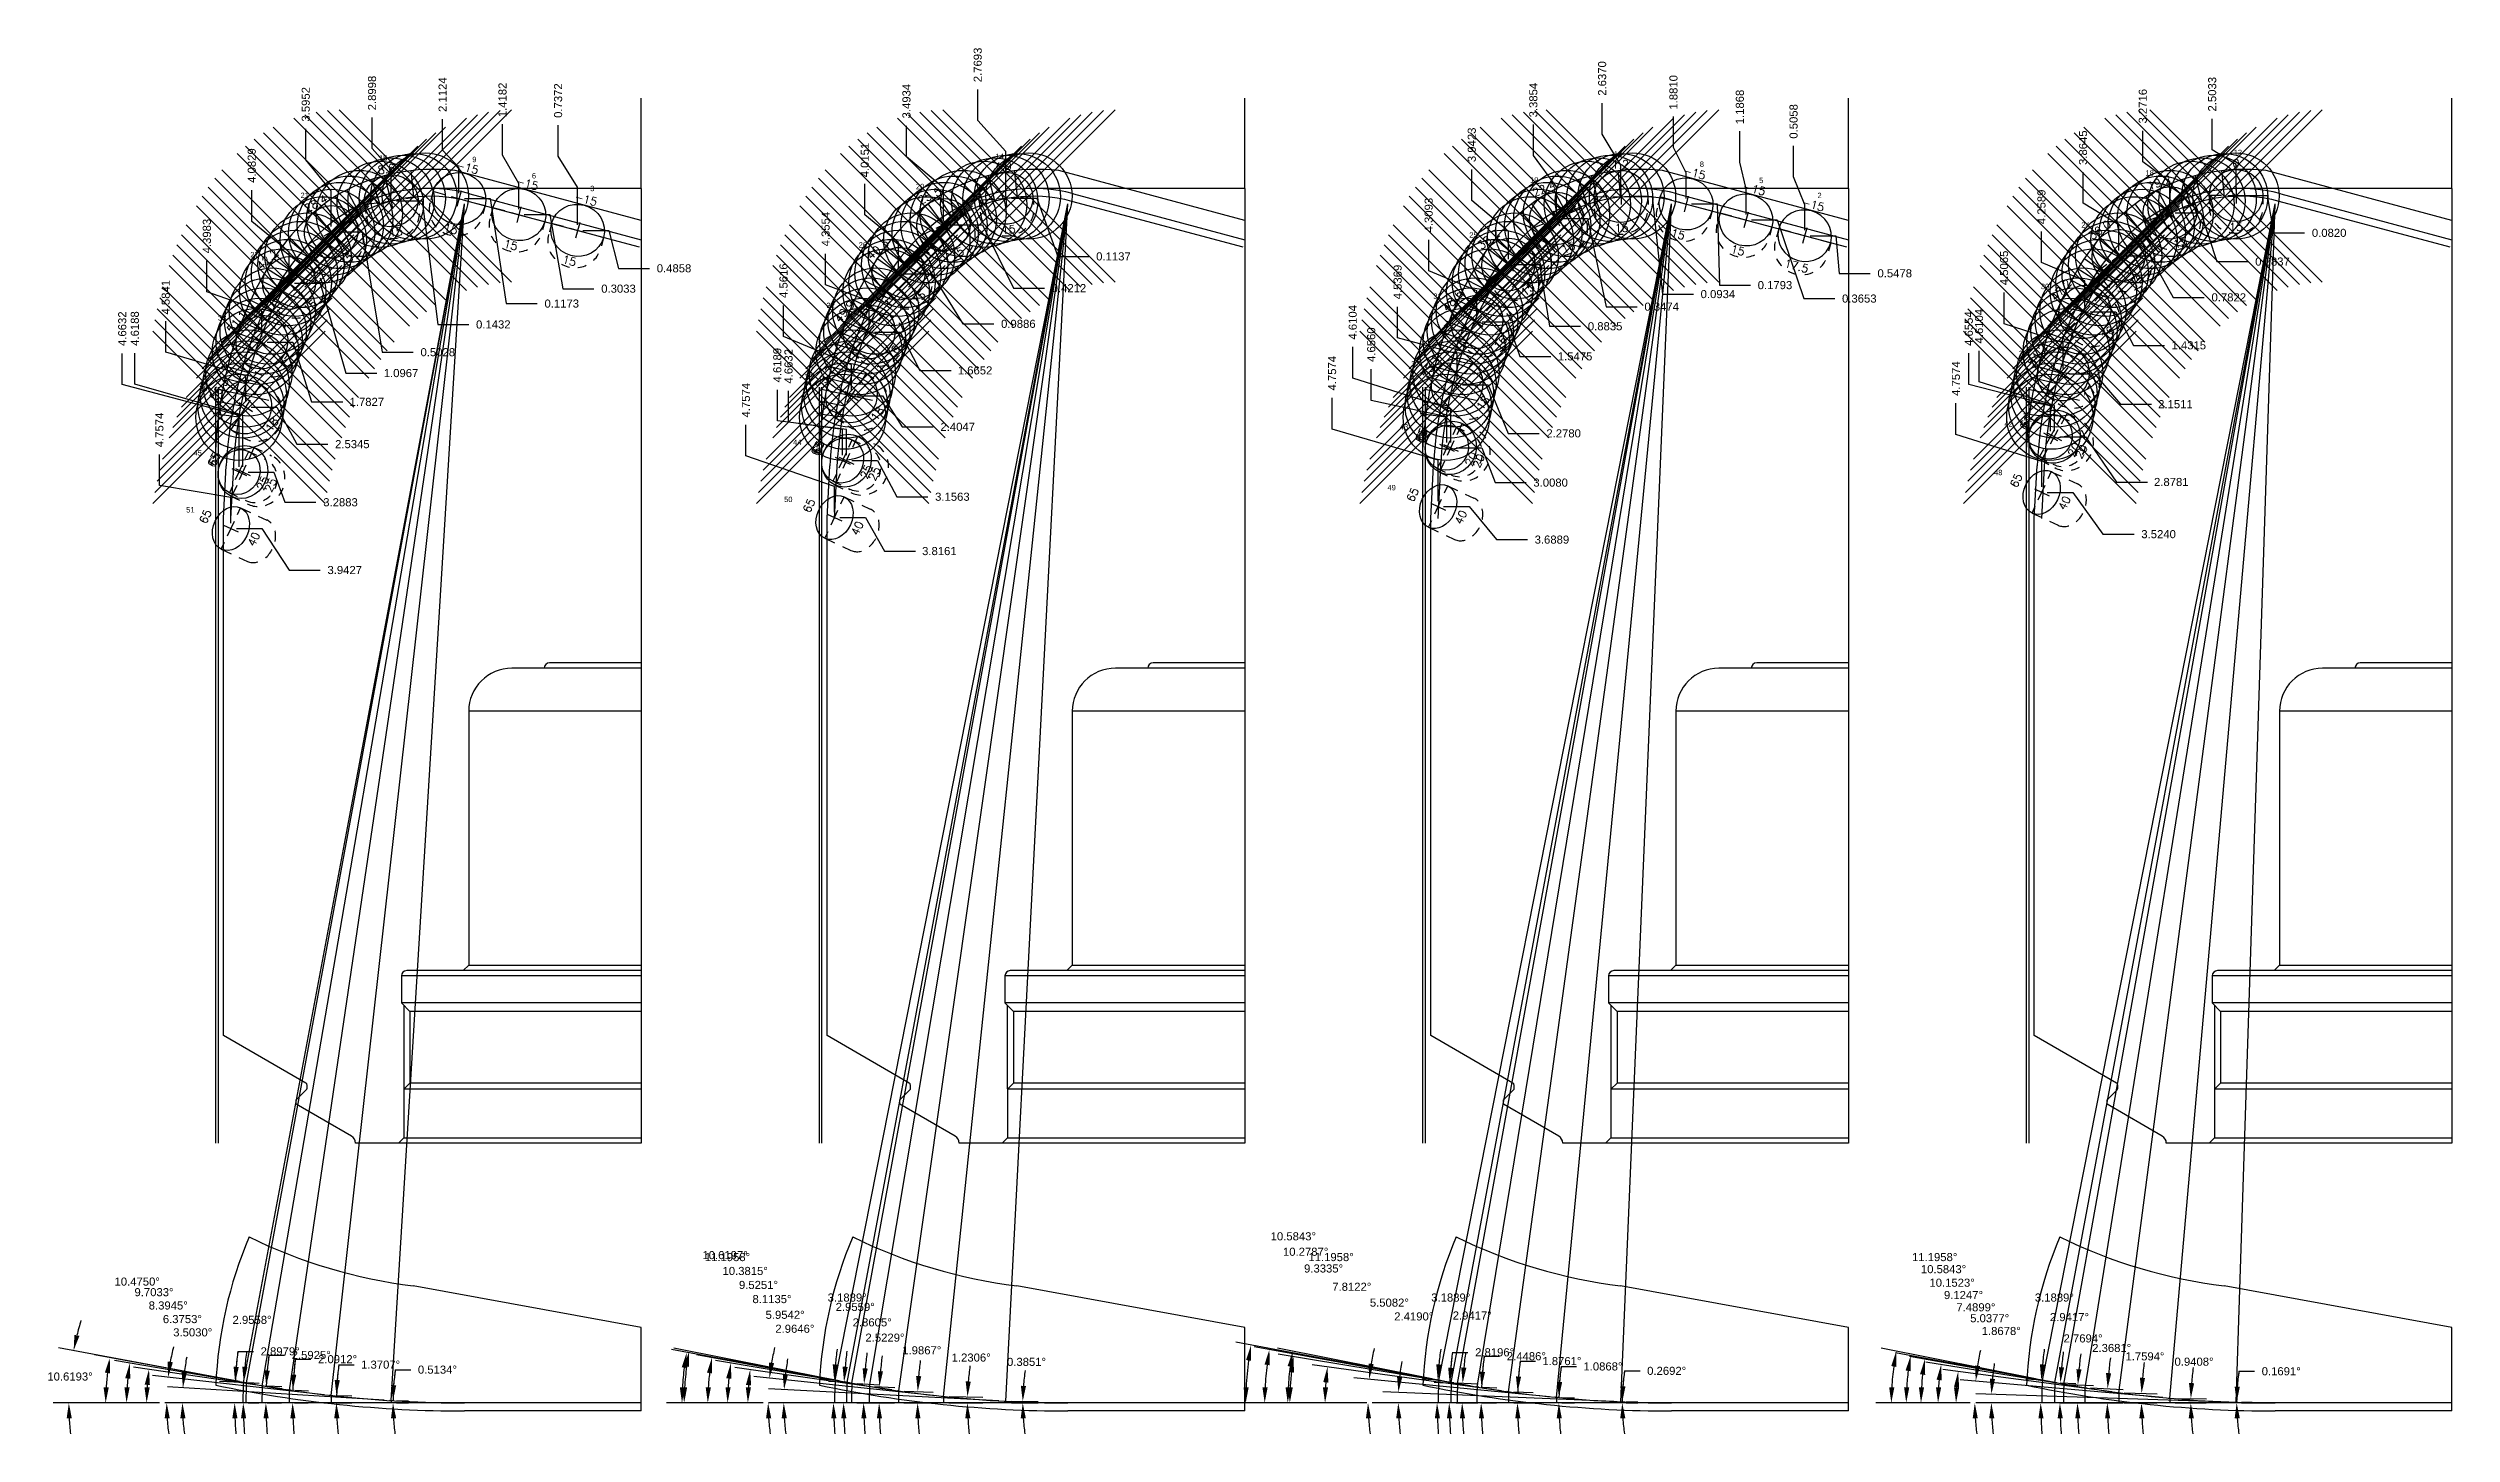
# Model space of a CAD drawing. Header units: inches. Extents: x 142.4 to 229.7, y -55.2 to 11.6.
# Drawn here: x 194.85 to 222.73, y -19.45 to -3.38 of the extents above; entities that cross this region are included whole.
import ezdxf
from ezdxf.enums import TextEntityAlignment as Align

# ---------------------------------------------------------------- set-up
doc = ezdxf.new("R2010")
doc.units = ezdxf.units.IN
doc.header["$MEASUREMENT"] = 0
doc.header["$PDMODE"] = 35
doc.linetypes.add('CENTER2', pattern=[1.125, 0.75, -0.125, 0.125, -0.125])
doc.linetypes.add('HIDDEN2', pattern=[0.1875, 0.125, -0.0625])
doc.layers.get('Defpoints').update_dxf_attribs({"color": 10})
for name, color, linetype, true_color in [('Blade_1', 30, 'Continuous', 0xff7f00), ('Blade_3', 7, 'Continuous', 0x00cc00), ('Blade_4', 7, 'Continuous', 0x00cccc), ('Blade_5', 7, 'Continuous', 0x0066cc), ('Blade_6', 7, 'Continuous', 0xc880f5)]:
    doc.layers.add(name, color=color, linetype=linetype, true_color=true_color)
doc.layers.add('CLine', color=5, linetype='CENTER2')
doc.styles.add('RomanS', font='romans')
doc.styles.get("Standard").update_dxf_attribs({"font": 'arial.ttf'})
doc.dimstyles.get("Standard").update_dxf_attribs({"dimtxt": 0.09375, "dimasz": 0.18, "dimexe": 0.18, "dimexo": 0.0625, "dimgap": 0.09, "dimtad": 0, "dimtih": 1, "dimtoh": 1, "dimdec": 4, "dimzin": 0, "dimdsep": 46, "dimtxsty": 'Standard', "dimcen": 0.09, "dimadec": 4, "dimazin": 0, "dimtfac": 1, "dimtdec": 4, "dimtofl": 0, "dimtmove": 0, "dimatfit": 3, "dimfxl": 1, "dimtolj": 1, "dimtzin": 0, "dimarcsym": 0})

msp = doc.modelspace()

# ---------------------------------------------------------------- texts
at = {"layer": 'Blade_3'}
for s, p in [('15', (198.69073, -4.68461)), ('9', (199.77333, -4.70102)), ('6', (200.46477, -4.88951)), ('3', (201.1409, -5.03691)), ('21', (197.78072, -5.11686)), ('27', (197.19903, -5.80439)), ('33', (196.82438, -6.53766)), ('39', (196.60697, -7.35472)), ('45', (196.53909, -8.10218)), ('51', (196.45525, -8.76317))]:
    msp.add_text(s, height=0.0625, dxfattribs=at).set_placement(p)
at = {"layer": 'Blade_4'}
for s, p in [('14', (205.84141, -4.6643)), ('20', (204.91837, -5.01395)), ('26', (204.25441, -5.69122)), ('32', (203.88122, -6.39333)), ('38', (203.62829, -7.21927)), ('44', (203.49472, -7.97999)), ('50', (203.38948, -8.64221))]:
    msp.add_text(s, height=0.0625, dxfattribs=at).set_placement(p)
at = {"layer": 'Blade_5'}
for s, p in [('13', (213.01188, -4.63625)), ('8', (214.00905, -4.75575)), ('19', (212.03951, -4.9382)), ('5', (214.69686, -4.94367)), ('2', (215.37379, -5.1178)), ('25', (211.33586, -5.57569)), ('31', (210.91849, -6.28667)), ('37', (210.66201, -7.07003)), ('43', (210.53082, -7.80112)), ('49', (210.3866, -8.50619))]:
    msp.add_text(s, height=0.0625, dxfattribs=at).set_placement(p)
at = {"layer": 'Blade_6'}
for s, p in [('12', (220.20067, -4.61948)), ('18', (219.17786, -4.85689)), ('24', (218.43438, -5.45977)), ('30', (217.96417, -6.17301)), ('36', (217.70965, -6.94993)), ('42', (217.54195, -7.767)), ('48', (217.4214, -8.33088))]:
    msp.add_text(s, height=0.0625, dxfattribs=at).set_placement(p)

# ---------------------------------------------------------------- blocks, each defined once
blk = doc.blocks.new('CMark')
at = {"layer": 'CLine'}
for p, q in [((-0.094, 0), (0.094, 0)), ((0, 0.094), (0, -0.094))]:
    blk.add_line(p, q, dxfattribs=at)
blk = doc.blocks.new('1613@15')
for p, q in [((-0.17, 0), (-0.312, 0)), ((0.171, 0), (0.312, 0))]:
    blk.add_line(p, q)
at = {"color": 8, "linetype": 'HIDDEN2', "ltscale": 0.5}
blk.add_line((-0.312, 0), (-0.312, -0.135), dxfattribs=at)
at = {"color": 8, "linetype": 'HIDDEN2', "ltscale": 0.5, "flags": 128}
blk.add_lwpolyline([(0.312, 0), (0.312, -0.135)], dxfattribs=at)
blk.add_ellipse((0, 0), major_axis=(-0.312, 0), ratio=0.965926, start_param=-3.141592653589793, end_param=3.141592653589793)
at = {"color": 8, "linetype": 'HIDDEN2', "ltscale": 0.5}
blk.add_ellipse((0, -0.135), major_axis=(-0.312, 0), ratio=0.965926, start_param=0, end_param=3.141593, dxfattribs=at)
blk.add_blockref('CMark', (0, 0))
at = {"style": 'RomanS'}
blk.add_text('15', height=0.094, dxfattribs=at).set_placement((0, -0.364), align=Align.MIDDLE_CENTER)
blk.add_attdef('ANG', text='', height=0.094, dxfattribs=at).set_placement((0, 0.298), align=Align.BOTTOM_CENTER)
blk = doc.blocks.new('1613@17')
for p, q in [((-0.17, 0), (-0.313, 0)), ((0.171, 0), (0.312, 0))]:
    blk.add_line(p, q)
at = {"color": 8, "linetype": 'HIDDEN2', "ltscale": 0.5}
blk.add_line((-0.313, 0), (-0.313, -0.152), dxfattribs=at)
at = {"color": 8, "linetype": 'HIDDEN2', "ltscale": 0.5, "flags": 128}
blk.add_lwpolyline([(0.312, 0), (0.312, -0.152)], dxfattribs=at)
blk.add_ellipse((0, 0), major_axis=(-0.312, 0), ratio=0.95632, start_param=3.141593, end_param=9.424778)
at = {"color": 8, "linetype": 'HIDDEN2', "ltscale": 0.5}
blk.add_ellipse((0, -0.152), major_axis=(-0.312, 0), ratio=0.95632, start_param=0, end_param=3.141593, dxfattribs=at)
blk.add_blockref('CMark', (0, 0))
at = {"style": 'RomanS'}
blk.add_text('17', height=0.094, dxfattribs=at).set_placement((0.001, -0.373), align=Align.MIDDLE_CENTER)
blk.add_attdef('ANG', text='', height=0.094, dxfattribs=at).set_placement((0, 0.298), align=Align.BOTTOM_CENTER)
blk = doc.blocks.new('1613@18')
for p, q in [((-0.17, 0), (-0.312, 0)), ((0.171, 0), (0.312, 0))]:
    blk.add_line(p, q)
at = {"color": 8, "linetype": 'HIDDEN2', "ltscale": 0.5}
blk.add_line((-0.312, 0), (-0.312, -0.159), dxfattribs=at)
at = {"color": 8, "linetype": 'HIDDEN2', "ltscale": 0.5, "flags": 128}
blk.add_lwpolyline([(0.312, 0), (0.312, -0.159)], dxfattribs=at)
at = {"extrusion": (0, 0, -1)}
blk.add_ellipse((0, 0), major_axis=(-0.312, 0), ratio=0.95104, start_param=-3.141592653589793, end_param=3.141592653589793, dxfattribs=at)
at = {"color": 8, "linetype": 'HIDDEN2', "ltscale": 0.5}
blk.add_ellipse((0, -0.161), major_axis=(0.312, 0), ratio=0.953717, start_param=3.141593, end_param=6.283185, dxfattribs=at)
blk.add_blockref('CMark', (0, 0))
at = {"style": 'RomanS'}
blk.add_text('18', height=0.094, dxfattribs=at).set_placement((0, -0.364), align=Align.MIDDLE_CENTER)
blk.add_attdef('ANG', text='', height=0.094, dxfattribs=at).set_placement((0, 0.298), align=Align.BOTTOM_CENTER)
blk = doc.blocks.new('*D253')
at = {"layer": 'Blade_3', "color": 0, "lineweight": -2, "transparency": 16777216}
for p, q in [((200.769, -4.631), (200.769, -4.271)), ((200.995, -4.991), (200.769, -4.631)), ((200.995, -5.429), (200.995, -4.991))]:
    blk.add_line(p, q, dxfattribs=at)
at = {"layer": 'Defpoints', "color": 0, "transparency": 16777216}
for p in [(200.769, -4.271), (201.732, -5.006), (200.995, -5.492)]:
    blk.add_point(p, dxfattribs=at)
at = {"layer": 'Blade_3', "color": 0, "transparency": 16777216, "insert": (200.769, -3.987), "char_height": 0.0938, "attachment_point": 5, "rotation": 90}
blk.add_mtext('\\A1;0.7372', dxfattribs=at)
blk = doc.blocks.new('*D254')
at = {"layer": 'Blade_3', "color": 0, "lineweight": -2, "transparency": 16777216}
for p, q in [((200.124, -4.619), (200.124, -4.259)), ((200.314, -4.949), (200.124, -4.619)), ((200.314, -5.247), (200.314, -4.949))]:
    blk.add_line(p, q, dxfattribs=at)
at = {"layer": 'Defpoints', "color": 0, "transparency": 16777216}
for p in [(200.124, -4.259), (201.732, -5.006), (200.314, -5.309)]:
    blk.add_point(p, dxfattribs=at)
at = {"layer": 'Blade_3', "color": 0, "transparency": 16777216, "insert": (200.124, -3.979), "char_height": 0.0938, "attachment_point": 5, "rotation": 90}
blk.add_mtext('\\A1;1.4182', dxfattribs=at)
blk = doc.blocks.new('*D255')
at = {"layer": 'Blade_3', "color": 0, "lineweight": -2, "transparency": 16777216}
for p, q in [((199.429, -4.563), (199.429, -4.203)), ((199.619, -4.763), (199.429, -4.563)), ((199.619, -5.061), (199.619, -4.763))]:
    blk.add_line(p, q, dxfattribs=at)
at = {"layer": 'Defpoints', "color": 0, "transparency": 16777216}
for p in [(199.429, -4.203), (201.732, -5.006), (199.619, -5.123)]:
    blk.add_point(p, dxfattribs=at)
at = {"layer": 'Blade_3', "color": 0, "transparency": 16777216, "insert": (199.429, -3.918), "char_height": 0.0938, "attachment_point": 5, "rotation": 90}
blk.add_mtext('\\A1;2.1124', dxfattribs=at)
blk = doc.blocks.new('*D256')
at = {"layer": 'Blade_3', "color": 0, "lineweight": -2, "transparency": 16777216}
for p, q in [((198.611, -4.544), (198.611, -4.184)), ((198.832, -4.789), (198.611, -4.544)), ((198.832, -5.087), (198.832, -4.789))]:
    blk.add_line(p, q, dxfattribs=at)
at = {"layer": 'Defpoints', "color": 0, "transparency": 16777216}
for p in [(198.611, -4.184), (201.732, -5.006), (198.832, -5.149)]:
    blk.add_point(p, dxfattribs=at)
at = {"layer": 'Blade_3', "color": 0, "transparency": 16777216, "insert": (198.611, -3.899), "char_height": 0.0938, "attachment_point": 5, "rotation": 90}
blk.add_mtext('\\A1;2.8998', dxfattribs=at)
blk = doc.blocks.new('*D257')
at = {"layer": 'Blade_3', "color": 0, "lineweight": -2, "transparency": 16777216}
for p, q in [((197.842, -4.674), (197.842, -4.314)), ((198.137, -5.034), (197.842, -4.674)), ((198.137, -5.446), (198.137, -5.034))]:
    blk.add_line(p, q, dxfattribs=at)
at = {"layer": 'Defpoints', "color": 0, "transparency": 16777216}
for p in [(197.842, -4.314), (201.732, -5.006), (198.137, -5.509)]:
    blk.add_point(p, dxfattribs=at)
at = {"layer": 'Blade_3', "color": 0, "transparency": 16777216, "insert": (197.842, -4.03), "char_height": 0.0938, "attachment_point": 5, "rotation": 90}
blk.add_mtext('\\A1;3.5952', dxfattribs=at)
blk = doc.blocks.new('*D258')
at = {"layer": 'Blade_3', "color": 0, "lineweight": -2, "transparency": 16777216}
for p, q in [((197.216, -5.387), (197.216, -5.027)), ((197.649, -5.743), (197.216, -5.387)), ((197.649, -6.04), (197.649, -5.743))]:
    blk.add_line(p, q, dxfattribs=at)
at = {"layer": 'Defpoints', "color": 0, "transparency": 16777216}
for p in [(201.732, -5.006), (197.216, -5.027), (197.649, -6.103)]:
    blk.add_point(p, dxfattribs=at)
at = {"layer": 'Blade_3', "color": 0, "transparency": 16777216, "insert": (197.216, -4.74), "char_height": 0.0938, "attachment_point": 5, "rotation": 90}
blk.add_mtext('\\A1;4.0829', dxfattribs=at)
blk = doc.blocks.new('*D259')
at = {"layer": 'Blade_3', "color": 0, "lineweight": -2, "transparency": 16777216}
for p, q in [((196.695, -6.205), (196.695, -5.845)), ((197.333, -6.429), (196.695, -6.205)), ((197.333, -6.726), (197.333, -6.429))]:
    blk.add_line(p, q, dxfattribs=at)
at = {"layer": 'Defpoints', "color": 0, "transparency": 16777216}
for p in [(201.732, -5.006), (196.695, -5.845), (197.333, -6.789)]:
    blk.add_point(p, dxfattribs=at)
at = {"layer": 'Blade_3', "color": 0, "transparency": 16777216, "insert": (196.695, -5.558), "char_height": 0.0938, "attachment_point": 5, "rotation": 90}
blk.add_mtext('\\A1;4.3983', dxfattribs=at)
blk = doc.blocks.new('*D260')
at = {"layer": 'Blade_3', "color": 0, "lineweight": -2, "transparency": 16777216}
for p, q in [((196.218, -6.905), (196.218, -6.545)), ((197.148, -7.18), (196.218, -6.905)), ((197.148, -7.478), (197.148, -7.18))]:
    blk.add_line(p, q, dxfattribs=at)
at = {"layer": 'Defpoints', "color": 0, "transparency": 16777216}
for p in [(201.732, -5.006), (196.218, -6.545), (197.148, -7.54)]:
    blk.add_point(p, dxfattribs=at)
at = {"layer": 'Blade_3', "color": 0, "transparency": 16777216, "insert": (196.218, -6.267), "char_height": 0.0938, "attachment_point": 5, "rotation": 90}
blk.add_mtext('\\A1;4.5841', dxfattribs=at)
blk = doc.blocks.new('*D261')
at = {"layer": 'Blade_3', "color": 0, "lineweight": -2, "transparency": 16777216}
for p, q in [((201.057, -5.492), (201.355, -5.492)), ((201.355, -5.492), (201.469, -5.932)), ((201.469, -5.932), (201.829, -5.932))]:
    blk.add_line(p, q, dxfattribs=at)
at = {"layer": 'Defpoints', "color": 0, "transparency": 16777216}
for p in [(201.732, -5.006), (200.995, -5.492), (201.829, -5.932)]:
    blk.add_point(p, dxfattribs=at)
at = {"layer": 'Blade_3', "color": 0, "transparency": 16777216, "insert": (202.113, -5.932), "char_height": 0.0938, "attachment_point": 5}
blk.add_mtext('\\A1;0.4858', dxfattribs=at)
blk = doc.blocks.new('*D262')
at = {"layer": 'Blade_3', "color": 0, "lineweight": -2, "transparency": 16777216}
for p, q in [((200.376, -5.309), (200.674, -5.309)), ((200.674, -5.309), (200.824, -6.168)), ((200.824, -6.168), (201.184, -6.168))]:
    blk.add_line(p, q, dxfattribs=at)
at = {"layer": 'Defpoints', "color": 0, "transparency": 16777216}
for p in [(201.732, -5.006), (200.314, -5.309), (201.184, -6.168)]:
    blk.add_point(p, dxfattribs=at)
at = {"layer": 'Blade_3', "color": 0, "transparency": 16777216, "insert": (201.469, -6.168), "char_height": 0.0938, "attachment_point": 5}
blk.add_mtext('\\A1;0.3033', dxfattribs=at)
blk = doc.blocks.new('*D263')
at = {"layer": 'Blade_3', "color": 0, "lineweight": -2, "transparency": 16777216}
for p, q in [((199.682, -5.123), (199.979, -5.123)), ((199.979, -5.123), (200.167, -6.341)), ((200.167, -6.341), (200.527, -6.341))]:
    blk.add_line(p, q, dxfattribs=at)
at = {"layer": 'Defpoints', "color": 0, "transparency": 16777216}
for p in [(201.732, -5.006), (199.619, -5.123), (200.527, -6.341)]:
    blk.add_point(p, dxfattribs=at)
at = {"layer": 'Blade_3', "color": 0, "transparency": 16777216, "insert": (200.811, -6.341), "char_height": 0.0938, "attachment_point": 5}
blk.add_mtext('\\A1;0.1173', dxfattribs=at)
blk = doc.blocks.new('*D264')
at = {"layer": 'Blade_3', "color": 0, "lineweight": -2, "transparency": 16777216}
for p, q in [((198.894, -5.149), (199.192, -5.149)), ((199.192, -5.149), (199.373, -6.583)), ((199.373, -6.583), (199.733, -6.583))]:
    blk.add_line(p, q, dxfattribs=at)
at = {"layer": 'Defpoints', "color": 0, "transparency": 16777216}
for p in [(201.732, -5.006), (198.832, -5.149), (199.733, -6.583)]:
    blk.add_point(p, dxfattribs=at)
at = {"layer": 'Blade_3', "color": 0, "transparency": 16777216, "insert": (200.017, -6.583), "char_height": 0.0938, "attachment_point": 5}
blk.add_mtext('\\A1;0.1432', dxfattribs=at)
blk = doc.blocks.new('*D265')
at = {"layer": 'Blade_3', "color": 0, "lineweight": -2, "transparency": 16777216}
for p, q in [((198.199, -5.509), (198.497, -5.509)), ((198.497, -5.509), (198.729, -6.905)), ((198.729, -6.905), (199.089, -6.905))]:
    blk.add_line(p, q, dxfattribs=at)
at = {"layer": 'Defpoints', "color": 0, "transparency": 16777216}
for p in [(201.732, -5.006), (198.137, -5.509), (199.089, -6.905)]:
    blk.add_point(p, dxfattribs=at)
at = {"layer": 'Blade_3', "color": 0, "transparency": 16777216, "insert": (199.373, -6.905), "char_height": 0.0938, "attachment_point": 5}
blk.add_mtext('\\A1;0.5028', dxfattribs=at)
blk = doc.blocks.new('*D266')
at = {"layer": 'Blade_3', "color": 0, "lineweight": -2, "transparency": 16777216}
for p, q in [((197.711, -6.103), (198.009, -6.103)), ((198.009, -6.103), (198.307, -7.147)), ((198.307, -7.147), (198.667, -7.147))]:
    blk.add_line(p, q, dxfattribs=at)
at = {"layer": 'Defpoints', "color": 0, "transparency": 16777216}
for p in [(201.732, -5.006), (197.649, -6.103), (198.667, -7.147)]:
    blk.add_point(p, dxfattribs=at)
at = {"layer": 'Blade_3', "color": 0, "transparency": 16777216, "insert": (198.947, -7.147), "char_height": 0.0938, "attachment_point": 5}
blk.add_mtext('\\A1;1.0967', dxfattribs=at)
blk = doc.blocks.new('*D267')
at = {"layer": 'Blade_3', "color": 0, "lineweight": -2, "transparency": 16777216}
for p, q in [((197.396, -6.789), (197.693, -6.789)), ((197.693, -6.789), (197.91, -7.481)), ((197.91, -7.481), (198.27, -7.481))]:
    blk.add_line(p, q, dxfattribs=at)
at = {"layer": 'Defpoints', "color": 0, "transparency": 16777216}
for p in [(201.732, -5.006), (197.333, -6.789), (198.27, -7.481)]:
    blk.add_point(p, dxfattribs=at)
at = {"layer": 'Blade_3', "color": 0, "transparency": 16777216, "insert": (198.55, -7.481), "char_height": 0.0938, "attachment_point": 5}
blk.add_mtext('\\A1;1.7827', dxfattribs=at)
blk = doc.blocks.new('*D268')
at = {"layer": 'Blade_3', "color": 0, "lineweight": -2, "transparency": 16777216}
for p, q in [((197.21, -7.54), (197.508, -7.54)), ((197.508, -7.54), (197.737, -7.971)), ((197.737, -7.971), (198.097, -7.971))]:
    blk.add_line(p, q, dxfattribs=at)
at = {"layer": 'Defpoints', "color": 0, "transparency": 16777216}
for p in [(201.732, -5.006), (197.148, -7.54), (198.097, -7.971)]:
    blk.add_point(p, dxfattribs=at)
at = {"layer": 'Blade_3', "color": 0, "transparency": 16777216, "insert": (198.382, -7.971), "char_height": 0.0938, "attachment_point": 5}
blk.add_mtext('\\A1;2.5345', dxfattribs=at)
blk = doc.blocks.new('*D269')
at = {"layer": 'Blade_3', "color": 0, "lineweight": -2, "transparency": 16777216}
for p, q in [((198.88, -18.703), (199.06, -18.703)), ((198.894, -19.088), (199.034, -19.088)), ((198.895, -19.063), (199.034, -19.064))]:
    blk.add_line(p, q, dxfattribs=at)
for start, end in [(172.3142, 179.4866), (172.3177, 175.9022), (183.5845, 187.1689)]:
    blk.add_arc((201.732, -19.088), 2.878, start, end, dxfattribs=at)
at = {"layer": 'Blade_3', "color": 0, "transparency": 16777216}
for points in [[(198.891, -18.884), (198.831, -18.881), (198.854, -19.062)], [(198.83, -19.269), (198.89, -19.267), (198.854, -19.088)]]:
    blk.add_solid(points, dxfattribs=at)
at = {"layer": 'Defpoints', "color": 0, "transparency": 16777216}
for p in [(198.832, -19.062), (198.832, -19.088), (198.854, -19.08), (201.732, -19.088)]:
    blk.add_point(p, dxfattribs=at)
at = {"layer": 'Blade_3', "color": 0, "transparency": 16777216, "insert": (199.369, -18.703), "char_height": 0.09375, "attachment_point": 5}
blk.add_mtext('\\A1;0.5134°', dxfattribs=at)
blk = doc.blocks.new('*D270')
at = {"layer": 'Blade_3', "color": 0, "lineweight": -2, "transparency": 16777216}
for p, q in [((198.225, -18.645), (198.405, -18.645)), ((198.199, -19.088), (198.377, -19.088)), ((198.2, -19.004), (198.378, -19.008))]:
    blk.add_line(p, q, dxfattribs=at)
for start, end in [(172.7907, 178.6293), (172.7926, 175.711), (182.9184, 185.8367)]:
    blk.add_arc((201.732, -19.088), 3.534, start, end, dxfattribs=at)
at = {"layer": 'Blade_3', "color": 0, "transparency": 16777216}
for points in [[(198.237, -18.825), (198.177, -18.822), (198.198, -19.004)], [(198.172, -19.269), (198.232, -19.267), (198.197, -19.088)]]:
    blk.add_solid(points, dxfattribs=at)
at = {"layer": 'Defpoints', "color": 0, "transparency": 16777216}
for p in [(198.137, -19.088), (198.138, -19.002), (198.198, -19.06), (201.732, -19.088)]:
    blk.add_point(p, dxfattribs=at)
at = {"layer": 'Blade_3', "color": 0, "transparency": 16777216, "insert": (198.71, -18.645), "char_height": 0.09375, "attachment_point": 5}
blk.add_mtext('\\A1;1.3707°', dxfattribs=at)
blk = doc.blocks.new('*D271')
at = {"layer": 'Blade_3', "color": 0, "lineweight": -2, "transparency": 16777216}
for p, q in [((197.721, -18.582), (197.901, -18.582)), ((197.714, -18.942), (197.872, -18.947)), ((197.711, -19.088), (197.869, -19.088))]:
    blk.add_line(p, q, dxfattribs=at)
for start, end in [(172.8048, 177.9088), (172.806, 175.3574), (182.5514, 185.1028)]:
    blk.add_arc((201.732, -19.088), 4.043, start, end, dxfattribs=at)
at = {"layer": 'Blade_3', "color": 0, "transparency": 16777216}
for points in [[(197.732, -18.763), (197.672, -18.759), (197.692, -18.941)], [(197.663, -19.269), (197.723, -19.268), (197.689, -19.088)]]:
    blk.add_solid(points, dxfattribs=at)
at = {"layer": 'Defpoints', "color": 0, "transparency": 16777216}
for p in [(197.652, -18.939), (197.649, -19.088), (197.689, -19.039), (201.732, -19.088)]:
    blk.add_point(p, dxfattribs=at)
at = {"layer": 'Blade_3', "color": 0, "transparency": 16777216, "insert": (198.211, -18.582), "char_height": 0.09375, "attachment_point": 5}
blk.add_mtext('\\A1;2.0912°', dxfattribs=at)
blk = doc.blocks.new('*D272')
at = {"layer": 'Blade_3', "color": 0, "lineweight": -2, "transparency": 16777216}
for p, q in [((197.414, -18.533), (197.594, -18.533)), ((197.4, -18.892), (197.563, -18.899)), ((197.396, -19.088), (197.559, -19.088))]:
    blk.add_line(p, q, dxfattribs=at)
for start, end in [(172.6677, 177.4075), (172.6687, 175.0381), (182.3694, 184.7388)]:
    blk.add_arc((201.732, -19.088), 4.353, start, end, dxfattribs=at)
at = {"layer": 'Blade_3', "color": 0, "transparency": 16777216}
for points in [[(197.425, -18.714), (197.365, -18.71), (197.383, -18.891)], [(197.352, -19.269), (197.412, -19.268), (197.379, -19.088)]]:
    blk.add_solid(points, dxfattribs=at)
at = {"layer": 'Defpoints', "color": 0, "transparency": 16777216}
for p in [(197.338, -18.889), (197.333, -19.088), (197.379, -19.023), (201.732, -19.088)]:
    blk.add_point(p, dxfattribs=at)
at = {"layer": 'Blade_3', "color": 0, "transparency": 16777216, "insert": (197.905, -18.533), "char_height": 0.09375, "attachment_point": 5}
blk.add_mtext('\\A1;2.5925°', dxfattribs=at)
blk = doc.blocks.new('*D273')
at = {"layer": 'Blade_3', "color": 0, "lineweight": -2, "transparency": 16777216}
for p, q in [((197.055, -18.491), (197.235, -18.491)), ((197.091, -18.853), (196.843, -18.841)), ((197.085, -19.088), (196.837, -19.088))]:
    blk.add_line(p, q, dxfattribs=at)
for start, end in [(172.7264, 177.1021), (172.7272, 174.9146), (182.1875, 184.3749)]:
    blk.add_arc((201.732, -19.088), 4.715, start, end, dxfattribs=at)
at = {"layer": 'Blade_3', "color": 0, "transparency": 16777216}
for points in [[(197.065, -18.672), (197.005, -18.668), (197.023, -18.85)], [(196.99, -19.269), (197.05, -19.268), (197.017, -19.088)]]:
    blk.add_solid(points, dxfattribs=at)
at = {"layer": 'Defpoints', "color": 0, "transparency": 16777216}
for p in [(197.153, -18.856), (197.017, -19.009), (197.148, -19.088), (201.732, -19.088)]:
    blk.add_point(p, dxfattribs=at)
at = {"layer": 'Blade_3', "color": 0, "transparency": 16777216, "insert": (197.545, -18.491), "char_height": 0.09375, "attachment_point": 5}
blk.add_mtext('\\A1;2.8979°', dxfattribs=at)
blk = doc.blocks.new('*D274')
at = {"layer": 'Blade_3', "color": 0, "lineweight": -2, "transparency": 16777216}
blk.add_line((198.75, -19.057), (196.237, -18.903), dxfattribs=at)
for start, end in [(169.2464, 172.8717), (183.6253, 187.2506)]:
    blk.add_arc((199.256, -19.088), 2.845, start, end, dxfattribs=at)
at = {"layer": 'Blade_3', "color": 0, "transparency": 16777216}
for points in [[(196.463, -18.738), (196.403, -18.732), (196.417, -18.914)], [(196.387, -19.269), (196.447, -19.267), (196.411, -19.088)]]:
    blk.add_solid(points, dxfattribs=at)
at = {"layer": 'Defpoints', "color": 0, "transparency": 16777216}
for p in [(196.208, -19.088), (196.412, -19.03), (198.812, -19.061), (198.852, -19.063), (201.732, -19.088)]:
    blk.add_point(p, dxfattribs=at)
at = {"layer": 'Blade_3', "color": 0, "transparency": 16777216, "insert": (196.531, -18.271), "char_height": 0.09375, "attachment_point": 5}
blk.add_mtext('\\A1;3.5030°', dxfattribs=at)
blk = doc.blocks.new('*D275')
at = {"layer": 'Blade_3', "color": 0, "lineweight": -2, "transparency": 16777216}
blk.add_line((198.056, -18.993), (196.066, -18.771), dxfattribs=at)
for start, end in [(165.9228, 169.7738), (183.8509, 187.7019)]:
    blk.add_arc((198.907, -19.088), 2.679, start, end, dxfattribs=at)
at = {"layer": 'Blade_3', "color": 0, "transparency": 16777216}
for points in [[(196.301, -18.617), (196.241, -18.608), (196.245, -18.791)], [(196.205, -19.269), (196.265, -19.267), (196.229, -19.088)]]:
    blk.add_solid(points, dxfattribs=at)
at = {"layer": 'Defpoints', "color": 0, "transparency": 16777216}
for p in [(196.208, -19.088), (196.23, -18.989), (198.118, -19), (198.157, -19.004), (201.732, -19.088)]:
    blk.add_point(p, dxfattribs=at)
at = {"layer": 'Blade_3', "color": 0, "transparency": 16777216, "insert": (196.411, -18.117), "char_height": 0.09375, "attachment_point": 5}
blk.add_mtext('\\A1;6.3753°', dxfattribs=at)
blk = doc.blocks.new('*D276')
at = {"layer": 'Blade_3', "color": 0, "lineweight": -2, "transparency": 16777216}
for p, q in [((197.57, -18.927), (195.846, -18.673)), ((196.146, -19.088), (195.816, -19.088))]:
    blk.add_line(p, q, dxfattribs=at)
blk.add_arc((198.661, -19.088), 2.665, 175.4755, 176.1301, dxfattribs=at)
at = {"layer": 'Blade_3', "color": 0, "transparency": 16777216}
for points in [[(196.032, -18.909), (195.972, -18.907), (195.996, -19.088)], [(195.974, -18.875), (196.034, -18.881), (196.024, -18.699)]]:
    blk.add_solid(points, dxfattribs=at)
at = {"layer": 'Defpoints', "color": 0, "transparency": 16777216}
for p in [(197.632, -18.936), (197.671, -18.942), (195.999, -18.958), (196.208, -19.088), (201.732, -19.088)]:
    blk.add_point(p, dxfattribs=at)
at = {"layer": 'Blade_3', "color": 0, "transparency": 16777216, "insert": (196.247, -17.959), "char_height": 0.09375, "attachment_point": 5}
blk.add_mtext('\\A1;8.3945°', dxfattribs=at)
blk = doc.blocks.new('*D277')
at = {"layer": 'Blade_3', "color": 0, "lineweight": -2, "transparency": 16777216}
for p, q in [((197.257, -18.875), (195.625, -18.596)), ((196.146, -19.088), (195.583, -19.088))]:
    blk.add_line(p, q, dxfattribs=at)
blk.add_arc((198.501, -19.088), 2.738, 174.0636, 176.2331, dxfattribs=at)
at = {"layer": 'Blade_3', "color": 0, "transparency": 16777216}
for points in [[(195.748, -18.801), (195.807, -18.809), (195.802, -18.627)], [(195.799, -18.909), (195.739, -18.907), (195.763, -19.088)]]:
    blk.add_solid(points, dxfattribs=at)
at = {"layer": 'Defpoints', "color": 0, "transparency": 16777216}
for p in [(195.767, -18.934), (197.318, -18.886), (197.358, -18.893), (196.208, -19.088), (201.732, -19.088)]:
    blk.add_point(p, dxfattribs=at)
at = {"layer": 'Blade_3', "color": 0, "transparency": 16777216, "insert": (196.082, -17.805), "char_height": 0.09375, "attachment_point": 5}
blk.add_mtext('\\A1;9.7033°', dxfattribs=at)
blk = doc.blocks.new('*D278')
at = {"layer": 'Blade_3', "color": 0, "lineweight": -2, "transparency": 16777216}
for p, q in [((197.072, -18.841), (195.392, -18.531)), ((196.146, -19.088), (195.341, -19.088))]:
    blk.add_line(p, q, dxfattribs=at)
blk.add_arc((198.407, -19.088), 2.886, 173.0994, 176.4257, dxfattribs=at)
at = {"layer": 'Blade_3', "color": 0, "transparency": 16777216}
for points in [[(195.512, -18.737), (195.572, -18.746), (195.569, -18.564)], [(195.557, -18.909), (195.497, -18.907), (195.521, -19.088)]]:
    blk.add_solid(points, dxfattribs=at)
at = {"layer": 'Defpoints', "color": 0, "transparency": 16777216}
for p in [(195.526, -18.912), (197.134, -18.853), (197.173, -18.86), (196.208, -19.088), (201.732, -19.088)]:
    blk.add_point(p, dxfattribs=at)
at = {"layer": 'Blade_3', "color": 0, "transparency": 16777216, "insert": (195.887, -17.682), "char_height": 0.09375, "attachment_point": 5}
blk.add_mtext('\\A1;10.4750°', dxfattribs=at)
blk = doc.blocks.new('1613@16')
for p, q in [((-0.17, 0), (-0.312, 0)), ((0.171, 0), (0.312, 0))]:
    blk.add_line(p, q)
at = {"color": 8, "linetype": 'HIDDEN2', "ltscale": 0.5}
blk.add_line((-0.312, 0), (-0.312, -0.143), dxfattribs=at)
at = {"color": 8, "linetype": 'HIDDEN2', "ltscale": 0.5, "flags": 128}
blk.add_lwpolyline([(0.312, 0), (0.312, -0.143)], dxfattribs=at)
at = {"extrusion": (0, 0, -1)}
blk.add_ellipse((0, 0), major_axis=(-0.312, 0), ratio=0.961248, start_param=-3.141592653589793, end_param=3.141592653589793, dxfattribs=at)
at = {"color": 8, "linetype": 'HIDDEN2', "ltscale": 0.5}
blk.add_ellipse((0, -0.143), major_axis=(0.312, 0), ratio=0.953717, start_param=3.141593, end_param=6.283185, dxfattribs=at)
blk.add_blockref('CMark', (0, 0))
at = {"style": 'RomanS'}
blk.add_text('16', height=0.094, dxfattribs=at).set_placement((0, -0.364), align=Align.MIDDLE_CENTER)
blk.add_attdef('ANG', text='', height=0.094, dxfattribs=at).set_placement((0, 0.298), align=Align.BOTTOM_CENTER)
blk = doc.blocks.new('*D279')
at = {"layer": 'Blade_4', "color": 0, "lineweight": -2, "transparency": 16777216}
for p, q in [((205.635, -4.218), (205.635, -3.858)), ((205.962, -4.578), (205.635, -4.218)), ((205.962, -5.057), (205.962, -4.578))]:
    blk.add_line(p, q, dxfattribs=at)
at = {"layer": 'Defpoints', "color": 0, "transparency": 16777216}
for p in [(205.635, -3.858), (208.732, -5.006), (205.962, -5.12)]:
    blk.add_point(p, dxfattribs=at)
at = {"layer": 'Blade_4', "color": 0, "transparency": 16777216, "insert": (205.635, -3.573), "char_height": 0.0938, "attachment_point": 5, "rotation": 90}
blk.add_mtext('\\A1;2.7693', dxfattribs=at)
blk = doc.blocks.new('*D280')
at = {"layer": 'Blade_4', "color": 0, "lineweight": -2, "transparency": 16777216}
for p, q in [((204.809, -4.638), (204.809, -4.278)), ((205.238, -4.998), (204.809, -4.638)), ((205.238, -5.365), (205.238, -4.998))]:
    blk.add_line(p, q, dxfattribs=at)
at = {"layer": 'Defpoints', "color": 0, "transparency": 16777216}
for p in [(204.809, -4.278), (208.732, -5.006), (205.238, -5.427)]:
    blk.add_point(p, dxfattribs=at)
at = {"layer": 'Blade_4', "color": 0, "transparency": 16777216, "insert": (204.809, -3.993), "char_height": 0.0938, "attachment_point": 5, "rotation": 90}
blk.add_mtext('\\A1;3.4934', dxfattribs=at)
blk = doc.blocks.new('*D281')
at = {"layer": 'Blade_4', "color": 0, "lineweight": -2, "transparency": 16777216}
for p, q in [((204.325, -5.313), (204.325, -4.953)), ((204.717, -5.634), (204.325, -5.313)), ((204.717, -5.932), (204.717, -5.634))]:
    blk.add_line(p, q, dxfattribs=at)
at = {"layer": 'Defpoints', "color": 0, "transparency": 16777216}
for p in [(204.325, -4.953), (208.732, -5.006), (204.717, -5.994)]:
    blk.add_point(p, dxfattribs=at)
at = {"layer": 'Blade_4', "color": 0, "transparency": 16777216, "insert": (204.325, -4.676), "char_height": 0.0938, "attachment_point": 5, "rotation": 90}
blk.add_mtext('\\A1;4.0151', dxfattribs=at)
blk = doc.blocks.new('*D282')
at = {"layer": 'Blade_4', "color": 0, "lineweight": -2, "transparency": 16777216}
for p, q in [((203.871, -6.123), (203.871, -5.763)), ((204.376, -6.311), (203.871, -6.123)), ((204.376, -6.609), (204.376, -6.311))]:
    blk.add_line(p, q, dxfattribs=at)
at = {"layer": 'Defpoints', "color": 0, "transparency": 16777216}
for p in [(208.732, -5.006), (203.871, -5.763), (204.376, -6.671)]:
    blk.add_point(p, dxfattribs=at)
at = {"layer": 'Blade_4', "color": 0, "transparency": 16777216, "insert": (203.871, -5.477), "char_height": 0.0938, "attachment_point": 5, "rotation": 90}
blk.add_mtext('\\A1;4.3554', dxfattribs=at)
blk = doc.blocks.new('*D283')
at = {"layer": 'Blade_4', "color": 0, "lineweight": -2, "transparency": 16777216}
for p, q in [((203.383, -6.722), (203.383, -6.362)), ((204.17, -7.051), (203.383, -6.722)), ((204.17, -7.348), (204.17, -7.051))]:
    blk.add_line(p, q, dxfattribs=at)
at = {"layer": 'Defpoints', "color": 0, "transparency": 16777216}
for p in [(208.732, -5.006), (203.383, -6.362), (204.17, -7.411)]:
    blk.add_point(p, dxfattribs=at)
at = {"layer": 'Blade_4', "color": 0, "transparency": 16777216, "insert": (203.383, -6.075), "char_height": 0.0938, "attachment_point": 5, "rotation": 90}
blk.add_mtext('\\A1;4.5616', dxfattribs=at)
blk = doc.blocks.new('*D284')
at = {"layer": 'Blade_4', "color": 0, "lineweight": -2, "transparency": 16777216}
for p, q in [((206.025, -5.12), (206.322, -5.12)), ((206.322, -5.12), (206.564, -5.794)), ((206.564, -5.794), (206.924, -5.794))]:
    blk.add_line(p, q, dxfattribs=at)
at = {"layer": 'Defpoints', "color": 0, "transparency": 16777216}
for p in [(208.732, -5.006), (205.962, -5.12), (206.924, -5.794)]:
    blk.add_point(p, dxfattribs=at)
at = {"layer": 'Blade_4', "color": 0, "transparency": 16777216, "insert": (207.209, -5.794), "char_height": 0.0938, "attachment_point": 5}
blk.add_mtext('\\A1;0.1137', dxfattribs=at)
blk = doc.blocks.new('*D285')
at = {"layer": 'Blade_4', "color": 0, "lineweight": -2, "transparency": 16777216}
for p, q in [((205.301, -5.427), (205.689, -5.427)), ((205.689, -5.427), (206.049, -6.162)), ((206.049, -6.162), (206.409, -6.162))]:
    blk.add_line(p, q, dxfattribs=at)
at = {"layer": 'Defpoints', "color": 0, "transparency": 16777216}
for p in [(208.732, -5.006), (205.238, -5.427), (206.409, -6.162)]:
    blk.add_point(p, dxfattribs=at)
at = {"layer": 'Blade_4', "color": 0, "transparency": 16777216, "insert": (206.693, -6.162), "char_height": 0.0938, "attachment_point": 5}
blk.add_mtext('\\A1;0.4212', dxfattribs=at)
blk = doc.blocks.new('*D286')
at = {"layer": 'Blade_4', "color": 0, "lineweight": -2, "transparency": 16777216}
for p, q in [((204.779, -5.994), (205.102, -5.994)), ((205.102, -5.994), (205.462, -6.576)), ((205.462, -6.576), (205.822, -6.576))]:
    blk.add_line(p, q, dxfattribs=at)
at = {"layer": 'Defpoints', "color": 0, "transparency": 16777216}
for p in [(208.732, -5.006), (204.717, -5.994), (205.822, -6.576)]:
    blk.add_point(p, dxfattribs=at)
at = {"layer": 'Blade_4', "color": 0, "transparency": 16777216, "insert": (206.106, -6.576), "char_height": 0.0938, "attachment_point": 5}
blk.add_mtext('\\A1;0.9886', dxfattribs=at)
blk = doc.blocks.new('*D287')
at = {"layer": 'Blade_4', "color": 0, "lineweight": -2, "transparency": 16777216}
for p, q in [((204.439, -6.671), (204.736, -6.671)), ((204.736, -6.671), (204.965, -7.116)), ((204.965, -7.116), (205.325, -7.116))]:
    blk.add_line(p, q, dxfattribs=at)
at = {"layer": 'Defpoints', "color": 0, "transparency": 16777216}
for p in [(208.732, -5.006), (204.376, -6.671), (205.325, -7.116)]:
    blk.add_point(p, dxfattribs=at)
at = {"layer": 'Blade_4', "color": 0, "transparency": 16777216, "insert": (205.604, -7.116), "char_height": 0.0938, "attachment_point": 5}
blk.add_mtext('\\A1;1.6652', dxfattribs=at)
blk = doc.blocks.new('*D288')
at = {"layer": 'Blade_4', "color": 0, "lineweight": -2, "transparency": 16777216}
for p, q in [((204.233, -7.411), (204.53, -7.411)), ((204.53, -7.411), (204.758, -7.77)), ((204.758, -7.77), (205.118, -7.77))]:
    blk.add_line(p, q, dxfattribs=at)
at = {"layer": 'Defpoints', "color": 0, "transparency": 16777216}
for p in [(208.732, -5.006), (204.17, -7.411), (205.118, -7.77)]:
    blk.add_point(p, dxfattribs=at)
at = {"layer": 'Blade_4', "color": 0, "transparency": 16777216, "insert": (205.403, -7.77), "char_height": 0.0938, "attachment_point": 5}
blk.add_mtext('\\A1;2.4047', dxfattribs=at)
blk = doc.blocks.new('*D289')
at = {"layer": 'Blade_4', "color": 0, "lineweight": -2, "transparency": 16777216}
for p, q in [((206.025, -19.07), (206.337, -19.072)), ((206.025, -19.088), (206.337, -19.088))]:
    blk.add_line(p, q, dxfattribs=at)
for start, end in [(171.602, 175.6085), (184.0065, 188.013)]:
    blk.add_arc((208.732, -19.088), 2.575, start, end, dxfattribs=at)
at = {"layer": 'Blade_4', "color": 0, "transparency": 16777216}
for points in [[(206.195, -18.892), (206.135, -18.89), (206.157, -19.071)], [(206.133, -19.269), (206.193, -19.267), (206.157, -19.088)]]:
    blk.add_solid(points, dxfattribs=at)
at = {"layer": 'Defpoints', "color": 0, "transparency": 16777216}
for p in [(205.962, -19.07), (205.962, -19.088), (206.157, -19.082), (208.732, -19.088)]:
    blk.add_point(p, dxfattribs=at)
at = {"layer": 'Blade_4', "color": 0, "transparency": 16777216, "insert": (206.201, -18.613), "char_height": 0.09375, "attachment_point": 5}
blk.add_mtext('\\A1;0.3851°', dxfattribs=at)
blk = doc.blocks.new('*D290')
at = {"layer": 'Blade_4', "color": 0, "lineweight": -2, "transparency": 16777216}
for p, q in [((205.301, -19.088), (205.695, -19.088)), ((205.302, -19.015), (205.696, -19.023))]:
    blk.add_line(p, q, dxfattribs=at)
for start, end in [(172.3556, 175.5625), (183.2069, 186.4138)]:
    blk.add_arc((208.732, -19.088), 3.216, start, end, dxfattribs=at)
at = {"layer": 'Blade_4', "color": 0, "transparency": 16777216}
for points in [[(205.555, -18.841), (205.495, -18.838), (205.516, -19.019)], [(205.49, -19.269), (205.55, -19.267), (205.515, -19.088)]]:
    blk.add_solid(points, dxfattribs=at)
at = {"layer": 'Defpoints', "color": 0, "transparency": 16777216}
for p in [(205.238, -19.088), (205.239, -19.013), (205.515, -19.065), (208.732, -19.088)]:
    blk.add_point(p, dxfattribs=at)
at = {"layer": 'Blade_4', "color": 0, "transparency": 16777216, "insert": (205.559, -18.563), "char_height": 0.09375, "attachment_point": 5}
blk.add_mtext('\\A1;1.2306°', dxfattribs=at)
blk = doc.blocks.new('*D291')
at = {"layer": 'Blade_4', "color": 0, "lineweight": -2, "transparency": 16777216}
for p, q in [((204.782, -18.951), (205.119, -18.963)), ((204.779, -19.088), (205.117, -19.088))]:
    blk.add_line(p, q, dxfattribs=at)
for start, end in [(172.5773, 175.2953), (182.718, 185.4359)]:
    blk.add_arc((208.732, -19.088), 3.795, start, end, dxfattribs=at)
at = {"layer": 'Blade_4', "color": 0, "transparency": 16777216}
for points in [[(204.98, -18.779), (204.92, -18.775), (204.939, -18.957)], [(204.911, -19.269), (204.971, -19.267), (204.937, -19.088)]]:
    blk.add_solid(points, dxfattribs=at)
at = {"layer": 'Defpoints', "color": 0, "transparency": 16777216}
for p in [(204.719, -18.949), (204.717, -19.088), (204.937, -19.044), (208.732, -19.088)]:
    blk.add_point(p, dxfattribs=at)
at = {"layer": 'Blade_4', "color": 0, "transparency": 16777216, "insert": (204.986, -18.479), "char_height": 0.09375, "attachment_point": 5}
blk.add_mtext('\\A1;1.9867°', dxfattribs=at)
blk = doc.blocks.new('*D292')
at = {"layer": 'Blade_4', "color": 0, "lineweight": -2, "transparency": 16777216}
for p, q in [((204.443, -18.899), (204.675, -18.909)), ((204.439, -19.088), (204.671, -19.088))]:
    blk.add_line(p, q, dxfattribs=at)
for start, end in [(172.6131, 175.0451), (182.432, 184.864)]:
    blk.add_arc((208.732, -19.088), 4.241, start, end, dxfattribs=at)
at = {"layer": 'Blade_4', "color": 0, "transparency": 16777216}
for points in [[(204.536, -18.724), (204.477, -18.72), (204.495, -18.902)], [(204.465, -19.269), (204.525, -19.268), (204.491, -19.088)]]:
    blk.add_solid(points, dxfattribs=at)
at = {"layer": 'Defpoints', "color": 0, "transparency": 16777216}
for p in [(204.381, -18.897), (204.376, -19.088), (204.491, -19.026), (208.732, -19.088)]:
    blk.add_point(p, dxfattribs=at)
at = {"layer": 'Blade_4', "color": 0, "transparency": 16777216, "insert": (204.559, -18.332), "char_height": 0.09375, "attachment_point": 5}
blk.add_mtext('\\A1;2.5229°', dxfattribs=at)
blk = doc.blocks.new('*D293')
at = {"layer": 'Blade_4', "color": 0, "lineweight": -2, "transparency": 16777216}
for p, q in [((204.238, -18.864), (204.497, -18.877)), ((204.233, -19.088), (204.491, -19.088))]:
    blk.add_line(p, q, dxfattribs=at)
for start, end in [(172.4727, 174.8061), (182.3334, 184.6667)]:
    blk.add_arc((208.732, -19.088), 4.42, start, end, dxfattribs=at)
at = {"layer": 'Blade_4', "color": 0, "transparency": 16777216}
for points in [[(204.36, -18.69), (204.3, -18.686), (204.317, -18.868)], [(204.285, -19.269), (204.345, -19.268), (204.311, -19.088)]]:
    blk.add_solid(points, dxfattribs=at)
at = {"layer": 'Defpoints', "color": 0, "transparency": 16777216}
for p in [(204.176, -18.861), (204.17, -19.088), (204.312, -19.015), (208.732, -19.088)]:
    blk.add_point(p, dxfattribs=at)
at = {"layer": 'Blade_4', "color": 0, "transparency": 16777216, "insert": (204.411, -18.155), "char_height": 0.09375, "attachment_point": 5}
blk.add_mtext('\\A1;2.8605°', dxfattribs=at)
blk = doc.blocks.new('*D294')
at = {"layer": 'Blade_4', "color": 0, "lineweight": -2, "transparency": 16777216}
blk.add_line((205.88, -19.065), (203.21, -18.927), dxfattribs=at)
for start, end in [(170.0101, 173.5228), (183.5126, 187.0253)]:
    blk.add_arc((206.322, -19.088), 2.936, start, end, dxfattribs=at)
at = {"layer": 'Blade_4', "color": 0, "transparency": 16777216}
for points in [[(203.434, -18.759), (203.374, -18.755), (203.389, -18.936)], [(203.361, -19.269), (203.421, -19.267), (203.385, -19.088)]]:
    blk.add_solid(points, dxfattribs=at)
at = {"layer": 'Defpoints', "color": 0, "transparency": 16777216}
for p in [(203.208, -19.088), (203.386, -19.038), (205.943, -19.069), (205.982, -19.071), (208.732, -19.088)]:
    blk.add_point(p, dxfattribs=at)
at = {"layer": 'Blade_4', "color": 0, "transparency": 16777216, "insert": (203.514, -18.229), "char_height": 0.09375, "attachment_point": 5}
blk.add_mtext('\\A1;2.9646°', dxfattribs=at)
blk = doc.blocks.new('*D295')
at = {"layer": 'Blade_4', "color": 0, "lineweight": -2, "transparency": 16777216}
for p, q in [((205.157, -19.005), (203.04, -18.784)), ((203.146, -19.088), (203.024, -19.088))]:
    blk.add_line(p, q, dxfattribs=at)
for start, end in [(166.5549, 170.3003), (183.7455, 187.4909)]:
    blk.add_arc((205.958, -19.088), 2.754, start, end, dxfattribs=at)
at = {"layer": 'Blade_4', "color": 0, "transparency": 16777216}
for points in [[(203.274, -18.628), (203.214, -18.62), (203.219, -18.803)], [(203.18, -19.269), (203.24, -19.267), (203.204, -19.088)]]:
    blk.add_solid(points, dxfattribs=at)
at = {"layer": 'Defpoints', "color": 0, "transparency": 16777216}
for p in [(203.206, -18.993), (203.208, -19.088), (205.219, -19.011), (205.259, -19.015), (208.732, -19.088)]:
    blk.add_point(p, dxfattribs=at)
at = {"layer": 'Blade_4', "color": 0, "transparency": 16777216, "insert": (203.401, -18.067), "char_height": 0.09375, "attachment_point": 5}
blk.add_mtext('\\A1;5.9542°', dxfattribs=at)
blk = doc.blocks.new('*D296')
at = {"layer": 'Blade_4', "color": 0, "lineweight": -2, "transparency": 16777216}
for p, q in [((204.637, -18.937), (202.818, -18.678)), ((203.146, -19.088), (202.789, -19.088))]:
    blk.add_line(p, q, dxfattribs=at)
blk.add_arc((205.695, -19.088), 2.726, 175.6699, 176.2166, dxfattribs=at)
at = {"layer": 'Blade_4', "color": 0, "transparency": 16777216}
for points in [[(203.005, -18.909), (202.945, -18.907), (202.969, -19.088)], [(202.947, -18.879), (203.007, -18.886), (202.996, -18.703)]]:
    blk.add_solid(points, dxfattribs=at)
at = {"layer": 'Defpoints', "color": 0, "transparency": 16777216}
for p in [(204.699, -18.946), (204.739, -18.952), (202.972, -18.96), (203.208, -19.088), (208.732, -19.088)]:
    blk.add_point(p, dxfattribs=at)
at = {"layer": 'Blade_4', "color": 0, "transparency": 16777216, "insert": (203.249, -17.885), "char_height": 0.09375, "attachment_point": 5}
blk.add_mtext('\\A1;8.1135°', dxfattribs=at)
blk = doc.blocks.new('*D297')
at = {"layer": 'Blade_4', "color": 0, "lineweight": -2, "transparency": 16777216}
for p, q in [((204.299, -18.883), (202.595, -18.597)), ((203.146, -19.088), (202.554, -19.088))]:
    blk.add_line(p, q, dxfattribs=at)
blk.add_arc((205.523, -19.088), 2.789, 174.1728, 176.3021, dxfattribs=at)
at = {"layer": 'Blade_4', "color": 0, "transparency": 16777216}
for points in [[(202.718, -18.801), (202.778, -18.809), (202.772, -18.627)], [(202.769, -18.909), (202.71, -18.907), (202.734, -19.088)]]:
    blk.add_solid(points, dxfattribs=at)
at = {"layer": 'Defpoints', "color": 0, "transparency": 16777216}
for p in [(202.738, -18.934), (204.361, -18.893), (204.4, -18.9), (203.208, -19.088), (208.732, -19.088)]:
    blk.add_point(p, dxfattribs=at)
at = {"layer": 'Blade_4', "color": 0, "transparency": 16777216, "insert": (203.092, -17.721), "char_height": 0.09375, "attachment_point": 5}
blk.add_mtext('\\A1;9.5251°', dxfattribs=at)
blk = doc.blocks.new('*D298')
at = {"layer": 'Blade_4', "color": 0, "lineweight": -2, "transparency": 16777216}
for p, q in [((204.095, -18.846), (202.375, -18.531)), ((203.146, -19.088), (202.324, -19.088))]:
    blk.add_line(p, q, dxfattribs=at)
blk.add_arc((205.418, -19.088), 2.914, 173.1581, 176.4605, dxfattribs=at)
at = {"layer": 'Blade_4', "color": 0, "transparency": 16777216}
for points in [[(202.495, -18.737), (202.555, -18.746), (202.552, -18.563)], [(202.54, -18.909), (202.48, -18.907), (202.504, -19.088)]]:
    blk.add_solid(points, dxfattribs=at)
at = {"layer": 'Defpoints', "color": 0, "transparency": 16777216}
for p in [(202.51, -18.912), (204.156, -18.857), (204.195, -18.864), (203.208, -19.088), (208.732, -19.088)]:
    blk.add_point(p, dxfattribs=at)
at = {"layer": 'Blade_4', "color": 0, "transparency": 16777216, "insert": (202.938, -17.559), "char_height": 0.09375, "attachment_point": 5}
blk.add_mtext('\\A1;10.3815°', dxfattribs=at)
blk = doc.blocks.new('1613@17.5')
for p, q in [((-0.17, 0), (-0.312, 0)), ((0.171, 0), (0.312, 0))]:
    blk.add_line(p, q)
at = {"color": 8, "linetype": 'HIDDEN2', "ltscale": 0.5}
blk.add_line((-0.312, 0), (-0.312, -0.159), dxfattribs=at)
at = {"color": 8, "linetype": 'HIDDEN2', "ltscale": 0.5, "flags": 128}
blk.add_lwpolyline([(0.312, 0), (0.312, -0.159)], dxfattribs=at)
at = {"extrusion": (0, 0, -1)}
blk.add_ellipse((0, 0), major_axis=(-0.312, 0), ratio=0.953717, start_param=-3.141592653589793, end_param=3.141592653589793, dxfattribs=at)
at = {"color": 8, "linetype": 'HIDDEN2', "ltscale": 0.5}
blk.add_ellipse((0, -0.159), major_axis=(0.312, 0), ratio=0.953717, start_param=3.141593, end_param=6.283185, dxfattribs=at)
blk.add_blockref('CMark', (0, 0))
at = {"style": 'RomanS'}
blk.add_text('17.5', height=0.094, dxfattribs=at).set_placement((0, -0.364), align=Align.MIDDLE_CENTER)
blk.add_attdef('ANG', text='', height=0.094, dxfattribs=at).set_placement((0, 0.298), align=Align.BOTTOM_CENTER)
blk = doc.blocks.new('*D299')
at = {"layer": 'Blade_5', "color": 0, "lineweight": -2, "transparency": 16777216}
for p, q in [((215.097, -4.872), (215.097, -4.512)), ((215.226, -5.194), (215.097, -4.872)), ((215.226, -5.491), (215.226, -5.194))]:
    blk.add_line(p, q, dxfattribs=at)
at = {"layer": 'Defpoints', "color": 0, "transparency": 16777216}
for p in [(215.097, -4.512), (215.732, -5.006), (215.226, -5.554)]:
    blk.add_point(p, dxfattribs=at)
at = {"layer": 'Blade_5', "color": 0, "transparency": 16777216, "insert": (215.097, -4.228), "char_height": 0.0938, "attachment_point": 5, "rotation": 90}
blk.add_mtext('\\A1;0.5058', dxfattribs=at)
blk = doc.blocks.new('*D300')
at = {"layer": 'Blade_5', "color": 0, "lineweight": -2, "transparency": 16777216}
for p, q in [((214.474, -4.701), (214.474, -4.341)), ((214.545, -5.011), (214.474, -4.701)), ((214.545, -5.309), (214.545, -5.011))]:
    blk.add_line(p, q, dxfattribs=at)
at = {"layer": 'Defpoints', "color": 0, "transparency": 16777216}
for p in [(214.474, -4.341), (215.732, -5.006), (214.545, -5.371)]:
    blk.add_point(p, dxfattribs=at)
at = {"layer": 'Blade_5', "color": 0, "transparency": 16777216, "insert": (214.474, -4.061), "char_height": 0.0938, "attachment_point": 5, "rotation": 90}
blk.add_mtext('\\A1;1.1868', dxfattribs=at)
blk = doc.blocks.new('*D301')
at = {"layer": 'Blade_5', "color": 0, "lineweight": -2, "transparency": 16777216}
for p, q in [((213.704, -4.531), (213.704, -4.171)), ((213.851, -4.825), (213.704, -4.531)), ((213.851, -5.123), (213.851, -4.825))]:
    blk.add_line(p, q, dxfattribs=at)
at = {"layer": 'Defpoints', "color": 0, "transparency": 16777216}
for p in [(213.704, -4.171), (215.732, -5.006), (213.851, -5.185)]:
    blk.add_point(p, dxfattribs=at)
at = {"layer": 'Blade_5', "color": 0, "transparency": 16777216, "insert": (213.704, -3.891), "char_height": 0.0938, "attachment_point": 5, "rotation": 90}
blk.add_mtext('\\A1;1.8810', dxfattribs=at)
blk = doc.blocks.new('*D302')
at = {"layer": 'Blade_5', "color": 0, "lineweight": -2, "transparency": 16777216}
for p, q in [((212.877, -4.375), (212.877, -4.015)), ((213.095, -4.735), (212.877, -4.375)), ((213.095, -5.037), (213.095, -4.735))]:
    blk.add_line(p, q, dxfattribs=at)
at = {"layer": 'Defpoints', "color": 0, "transparency": 16777216}
for p in [(212.877, -4.015), (215.732, -5.006), (213.095, -5.099)]:
    blk.add_point(p, dxfattribs=at)
at = {"layer": 'Blade_5', "color": 0, "transparency": 16777216, "insert": (212.877, -3.73), "char_height": 0.0938, "attachment_point": 5, "rotation": 90}
blk.add_mtext('\\A1;2.6370', dxfattribs=at)
blk = doc.blocks.new('*D303')
at = {"layer": 'Blade_5', "color": 0, "lineweight": -2, "transparency": 16777216}
for p, q in [((212.079, -4.625), (212.079, -4.265)), ((212.346, -4.985), (212.079, -4.625)), ((212.346, -5.291), (212.346, -4.985))]:
    blk.add_line(p, q, dxfattribs=at)
at = {"layer": 'Defpoints', "color": 0, "transparency": 16777216}
for p in [(212.079, -4.265), (215.732, -5.006), (212.346, -5.353)]:
    blk.add_point(p, dxfattribs=at)
at = {"layer": 'Blade_5', "color": 0, "transparency": 16777216, "insert": (212.079, -3.981), "char_height": 0.0938, "attachment_point": 5, "rotation": 90}
blk.add_mtext('\\A1;3.3854', dxfattribs=at)
blk = doc.blocks.new('*D304')
at = {"layer": 'Blade_5', "color": 0, "lineweight": -2, "transparency": 16777216}
for p, q in [((211.365, -5.145), (211.365, -4.785)), ((211.789, -5.505), (211.365, -5.145)), ((211.789, -5.827), (211.789, -5.505))]:
    blk.add_line(p, q, dxfattribs=at)
at = {"layer": 'Defpoints', "color": 0, "transparency": 16777216}
for p in [(211.365, -4.785), (215.732, -5.006), (211.789, -5.889)]:
    blk.add_point(p, dxfattribs=at)
at = {"layer": 'Blade_5', "color": 0, "transparency": 16777216, "insert": (211.365, -4.5), "char_height": 0.0938, "attachment_point": 5, "rotation": 90}
blk.add_mtext('\\A1;3.9423', dxfattribs=at)
blk = doc.blocks.new('*D305')
at = {"layer": 'Blade_5', "color": 0, "lineweight": -2, "transparency": 16777216}
for p, q in [((210.865, -5.961), (210.865, -5.601)), ((211.422, -6.193), (210.865, -5.961)), ((211.422, -6.491), (211.422, -6.193))]:
    blk.add_line(p, q, dxfattribs=at)
at = {"layer": 'Defpoints', "color": 0, "transparency": 16777216}
for p in [(215.732, -5.006), (210.865, -5.601), (211.422, -6.553)]:
    blk.add_point(p, dxfattribs=at)
at = {"layer": 'Blade_5', "color": 0, "transparency": 16777216, "insert": (210.865, -5.315), "char_height": 0.0938, "attachment_point": 5, "rotation": 90}
blk.add_mtext('\\A1;4.3093', dxfattribs=at)
blk = doc.blocks.new('*D306')
at = {"layer": 'Blade_5', "color": 0, "lineweight": -2, "transparency": 16777216}
for p, q in [((210.505, -6.738), (210.505, -6.378)), ((211.195, -6.924), (210.505, -6.738)), ((211.195, -7.221), (211.195, -6.924))]:
    blk.add_line(p, q, dxfattribs=at)
at = {"layer": 'Defpoints', "color": 0, "transparency": 16777216}
for p in [(215.732, -5.006), (210.505, -6.378), (211.195, -7.284)]:
    blk.add_point(p, dxfattribs=at)
at = {"layer": 'Blade_5', "color": 0, "transparency": 16777216, "insert": (210.505, -6.091), "char_height": 0.0938, "attachment_point": 5, "rotation": 90}
blk.add_mtext('\\A1;4.5369', dxfattribs=at)
blk = doc.blocks.new('*D307')
at = {"layer": 'Blade_5', "color": 0, "lineweight": -2, "transparency": 16777216}
for p, q in [((215.288, -5.554), (215.586, -5.554)), ((215.586, -5.554), (215.625, -5.99)), ((215.625, -5.99), (215.985, -5.99))]:
    blk.add_line(p, q, dxfattribs=at)
at = {"layer": 'Defpoints', "color": 0, "transparency": 16777216}
for p in [(215.732, -5.006), (215.226, -5.554), (215.985, -5.99)]:
    blk.add_point(p, dxfattribs=at)
at = {"layer": 'Blade_5', "color": 0, "transparency": 16777216, "insert": (216.27, -5.99), "char_height": 0.0938, "attachment_point": 5}
blk.add_mtext('\\A1;0.5478', dxfattribs=at)
blk = doc.blocks.new('*D308')
at = {"layer": 'Blade_5', "color": 0, "lineweight": -2, "transparency": 16777216}
for p, q in [((214.607, -5.371), (214.905, -5.371)), ((214.905, -5.371), (215.214, -6.283)), ((215.214, -6.283), (215.574, -6.283))]:
    blk.add_line(p, q, dxfattribs=at)
at = {"layer": 'Defpoints', "color": 0, "transparency": 16777216}
for p in [(215.732, -5.006), (214.545, -5.371), (215.574, -6.283)]:
    blk.add_point(p, dxfattribs=at)
at = {"layer": 'Blade_5', "color": 0, "transparency": 16777216, "insert": (215.859, -6.283), "char_height": 0.0938, "attachment_point": 5}
blk.add_mtext('\\A1;0.3653', dxfattribs=at)
blk = doc.blocks.new('*D309')
at = {"layer": 'Blade_5', "color": 0, "lineweight": -2, "transparency": 16777216}
for p, q in [((213.913, -5.185), (214.211, -5.185)), ((214.211, -5.185), (214.236, -6.127)), ((214.236, -6.127), (214.596, -6.127))]:
    blk.add_line(p, q, dxfattribs=at)
at = {"layer": 'Defpoints', "color": 0, "transparency": 16777216}
for p in [(215.732, -5.006), (213.851, -5.185), (214.596, -6.127)]:
    blk.add_point(p, dxfattribs=at)
at = {"layer": 'Blade_5', "color": 0, "transparency": 16777216, "insert": (214.881, -6.127), "char_height": 0.0938, "attachment_point": 5}
blk.add_mtext('\\A1;0.1793', dxfattribs=at)
blk = doc.blocks.new('*D310')
at = {"layer": 'Blade_5', "color": 0, "lineweight": -2, "transparency": 16777216}
for p, q in [((213.157, -5.099), (213.455, -5.099)), ((213.455, -5.099), (213.575, -6.231)), ((213.575, -6.231), (213.935, -6.231))]:
    blk.add_line(p, q, dxfattribs=at)
at = {"layer": 'Defpoints', "color": 0, "transparency": 16777216}
for p in [(215.732, -5.006), (213.095, -5.099), (213.935, -6.231)]:
    blk.add_point(p, dxfattribs=at)
at = {"layer": 'Blade_5', "color": 0, "transparency": 16777216, "insert": (214.219, -6.231), "char_height": 0.0938, "attachment_point": 5}
blk.add_mtext('\\A1;0.0934', dxfattribs=at)
blk = doc.blocks.new('*D311')
at = {"layer": 'Blade_5', "color": 0, "lineweight": -2, "transparency": 16777216}
for p, q in [((212.409, -5.353), (212.706, -5.353)), ((212.706, -5.353), (212.923, -6.377)), ((212.923, -6.377), (213.283, -6.377))]:
    blk.add_line(p, q, dxfattribs=at)
at = {"layer": 'Defpoints', "color": 0, "transparency": 16777216}
for p in [(215.732, -5.006), (212.346, -5.353), (213.283, -6.377)]:
    blk.add_point(p, dxfattribs=at)
at = {"layer": 'Blade_5', "color": 0, "transparency": 16777216, "insert": (213.567, -6.377), "char_height": 0.0938, "attachment_point": 5}
blk.add_mtext('\\A1;0.3474', dxfattribs=at)
blk = doc.blocks.new('*D312')
at = {"layer": 'Blade_5', "color": 0, "lineweight": -2, "transparency": 16777216}
for p, q in [((211.852, -5.889), (212.149, -5.889)), ((212.149, -5.889), (212.266, -6.604)), ((212.266, -6.604), (212.626, -6.604))]:
    blk.add_line(p, q, dxfattribs=at)
at = {"layer": 'Defpoints', "color": 0, "transparency": 16777216}
for p in [(215.732, -5.006), (211.789, -5.889), (212.626, -6.604)]:
    blk.add_point(p, dxfattribs=at)
at = {"layer": 'Blade_5', "color": 0, "transparency": 16777216, "insert": (212.911, -6.604), "char_height": 0.0938, "attachment_point": 5}
blk.add_mtext('\\A1;0.8835', dxfattribs=at)
blk = doc.blocks.new('*D314')
at = {"layer": 'Blade_5', "color": 0, "lineweight": -2, "transparency": 16777216}
for p, q in [((211.257, -7.284), (211.555, -7.284)), ((211.555, -7.284), (211.785, -7.846)), ((211.785, -7.846), (212.145, -7.846))]:
    blk.add_line(p, q, dxfattribs=at)
at = {"layer": 'Defpoints', "color": 0, "transparency": 16777216}
for p in [(215.732, -5.006), (211.195, -7.284), (212.145, -7.846)]:
    blk.add_point(p, dxfattribs=at)
at = {"layer": 'Blade_5', "color": 0, "transparency": 16777216, "insert": (212.43, -7.846), "char_height": 0.0938, "attachment_point": 5}
blk.add_mtext('\\A1;2.2780', dxfattribs=at)
blk = doc.blocks.new('*D315')
at = {"layer": 'Blade_5', "color": 0, "lineweight": -2, "transparency": 16777216}
for p, q in [((213.136, -18.717), (213.316, -18.717)), ((213.157, -19.076), (213.29, -19.077)), ((213.157, -19.088), (213.29, -19.088))]:
    blk.add_line(p, q, dxfattribs=at)
for start, end in [(171.8581, 179.7308), (171.8627, 175.7967), (183.934, 187.868)]:
    blk.add_arc((215.732, -19.088), 2.622, start, end, dxfattribs=at)
at = {"layer": 'Blade_5', "color": 0, "transparency": 16777216}
for points in [[(213.147, -18.897), (213.087, -18.895), (213.11, -19.076)], [(213.086, -19.269), (213.146, -19.267), (213.11, -19.088)]]:
    blk.add_solid(points, dxfattribs=at)
at = {"layer": 'Defpoints', "color": 0, "transparency": 16777216}
for p in [(213.095, -19.076), (213.095, -19.088), (213.11, -19.084), (215.732, -19.088)]:
    blk.add_point(p, dxfattribs=at)
at = {"layer": 'Blade_5', "color": 0, "transparency": 16777216, "insert": (213.625, -18.717), "char_height": 0.09375, "attachment_point": 5}
blk.add_mtext('\\A1;0.2692°', dxfattribs=at)
blk = doc.blocks.new('*D316')
at = {"layer": 'Blade_5', "color": 0, "lineweight": -2, "transparency": 16777216}
for p, q in [((212.401, -18.666), (212.581, -18.666)), ((212.409, -19.025), (212.555, -19.028)), ((212.409, -19.088), (212.554, -19.088))]:
    blk.add_line(p, q, dxfattribs=at)
for start, end in [(172.7666, 178.9132), (172.7688, 175.841), (183.0722, 186.1444)]:
    blk.add_arc((215.732, -19.088), 3.357, start, end, dxfattribs=at)
at = {"layer": 'Blade_5', "color": 0, "transparency": 16777216}
for points in [[(212.413, -18.846), (212.353, -18.843), (212.375, -19.025)], [(212.349, -19.269), (212.409, -19.267), (212.374, -19.088)]]:
    blk.add_solid(points, dxfattribs=at)
at = {"layer": 'Defpoints', "color": 0, "transparency": 16777216}
for p in [(212.346, -19.088), (212.347, -19.024), (212.374, -19.067), (215.732, -19.088)]:
    blk.add_point(p, dxfattribs=at)
at = {"layer": 'Blade_5', "color": 0, "transparency": 16777216, "insert": (212.886, -18.666), "char_height": 0.09375, "attachment_point": 5}
blk.add_mtext('\\A1;1.0868°', dxfattribs=at)
blk = doc.blocks.new('*D317')
at = {"layer": 'Blade_5', "color": 0, "lineweight": -2, "transparency": 16777216}
for p, q in [((211.925, -18.604), (212.105, -18.604)), ((211.852, -19.088), (212.074, -19.088)), ((211.854, -18.961), (212.076, -18.969))]:
    blk.add_line(p, q, dxfattribs=at)
for start, end in [(172.7466, 178.1239), (172.7481, 175.436), (182.6879, 185.3758)]:
    blk.add_arc((215.732, -19.088), 3.837, start, end, dxfattribs=at)
at = {"layer": 'Blade_5', "color": 0, "transparency": 16777216}
for points in [[(211.937, -18.785), (211.877, -18.781), (211.896, -18.963)], [(211.869, -19.269), (211.929, -19.267), (211.894, -19.088)]]:
    blk.add_solid(points, dxfattribs=at)
at = {"layer": 'Defpoints', "color": 0, "transparency": 16777216}
for p in [(211.789, -19.088), (211.791, -18.959), (211.895, -19.046), (215.732, -19.088)]:
    blk.add_point(p, dxfattribs=at)
at = {"layer": 'Blade_5', "color": 0, "transparency": 16777216, "insert": (212.41, -18.604), "char_height": 0.09375, "attachment_point": 5}
blk.add_mtext('\\A1;1.8761°', dxfattribs=at)
blk = doc.blocks.new('*D318')
at = {"layer": 'Blade_5', "color": 0, "lineweight": -2, "transparency": 16777216}
for p, q in [((211.508, -18.548), (211.688, -18.548)), ((211.489, -18.907), (211.657, -18.914)), ((211.485, -19.088), (211.653, -19.088))]:
    blk.add_line(p, q, dxfattribs=at)
for start, end in [(172.7061, 177.5514), (172.7072, 175.1293), (182.4221, 184.8442)]:
    blk.add_arc((215.732, -19.088), 4.258, start, end, dxfattribs=at)
at = {"layer": 'Blade_5', "color": 0, "transparency": 16777216}
for points in [[(211.519, -18.729), (211.459, -18.725), (211.477, -18.906)], [(211.447, -19.269), (211.507, -19.268), (211.473, -19.088)]]:
    blk.add_solid(points, dxfattribs=at)
at = {"layer": 'Defpoints', "color": 0, "transparency": 16777216}
for p in [(211.426, -18.904), (211.422, -19.088), (211.474, -19.028), (215.732, -19.088)]:
    blk.add_point(p, dxfattribs=at)
at = {"layer": 'Blade_5', "color": 0, "transparency": 16777216, "insert": (211.998, -18.548), "char_height": 0.09375, "attachment_point": 5}
blk.add_mtext('\\A1;2.4486°', dxfattribs=at)
blk = doc.blocks.new('*D319')
at = {"layer": 'Blade_5', "color": 0, "lineweight": -2, "transparency": 16777216}
for p, q in [((211.14, -18.502), (211.32, -18.502)), ((211.138, -18.862), (210.928, -18.852)), ((211.132, -19.088), (210.923, -19.088))]:
    blk.add_line(p, q, dxfattribs=at)
for start, end in [(172.7235, 177.1804), (172.7244, 174.9524), (182.228, 184.456)]:
    blk.add_arc((215.732, -19.088), 4.629, start, end, dxfattribs=at)
at = {"layer": 'Blade_5', "color": 0, "transparency": 16777216}
for points in [[(211.15, -18.683), (211.091, -18.679), (211.108, -18.861)], [(211.076, -19.269), (211.136, -19.268), (211.103, -19.088)]]:
    blk.add_solid(points, dxfattribs=at)
at = {"layer": 'Defpoints', "color": 0, "transparency": 16777216}
for p in [(211.2, -18.865), (211.103, -19.012), (211.195, -19.088), (215.732, -19.088)]:
    blk.add_point(p, dxfattribs=at)
at = {"layer": 'Blade_5', "color": 0, "transparency": 16777216, "insert": (211.63, -18.502), "char_height": 0.09375, "attachment_point": 5}
blk.add_mtext('\\A1;2.8196°', dxfattribs=at)
blk = doc.blocks.new('*D320')
at = {"layer": 'Blade_5', "color": 0, "lineweight": -2, "transparency": 16777216}
blk.add_line((213.012, -19.072), (210.335, -18.959), dxfattribs=at)
for start, end in [(170.4084, 173.9947), (183.5863, 187.1726)]:
    blk.add_arc((213.388, -19.088), 2.876, start, end, dxfattribs=at)
at = {"layer": 'Blade_5', "color": 0, "transparency": 16777216}
for points in [[(210.558, -18.79), (210.498, -18.785), (210.514, -18.967)], [(210.488, -19.269), (210.548, -19.267), (210.512, -19.088)]]:
    blk.add_solid(points, dxfattribs=at)
at = {"layer": 'Defpoints', "color": 0, "transparency": 16777216}
for p in [(210.208, -19.088), (210.512, -19.048), (213.075, -19.075), (213.115, -19.077), (215.732, -19.088)]:
    blk.add_point(p, dxfattribs=at)
at = {"layer": 'Blade_5', "color": 0, "transparency": 16777216, "insert": (210.692, -18.086), "char_height": 0.09375, "attachment_point": 5}
blk.add_mtext('\\A1;2.4190°', dxfattribs=at)
blk = doc.blocks.new('*D321')
at = {"layer": 'Blade_5', "color": 0, "lineweight": -2, "transparency": 16777216}
for p, q in [((212.265, -19.016), (209.995, -18.797)), ((210.146, -19.088), (209.981, -19.088))]:
    blk.add_line(p, q, dxfattribs=at)
for start, end in [(167.2569, 170.8744), (183.6175, 187.2349)]:
    blk.add_arc((213.013, -19.088), 2.851, start, end, dxfattribs=at)
at = {"layer": 'Blade_5', "color": 0, "transparency": 16777216}
for points in [[(210.227, -18.64), (210.168, -18.632), (210.174, -18.815)], [(210.137, -19.269), (210.197, -19.267), (210.161, -19.088)]]:
    blk.add_solid(points, dxfattribs=at)
at = {"layer": 'Defpoints', "color": 0, "transparency": 16777216}
for p in [(210.163, -18.997), (210.208, -19.088), (212.327, -19.022), (212.367, -19.026), (215.732, -19.088)]:
    blk.add_point(p, dxfattribs=at)
at = {"layer": 'Blade_5', "color": 0, "transparency": 16777216, "insert": (210.409, -17.926), "char_height": 0.09375, "attachment_point": 5}
blk.add_mtext('\\A1;5.5082°', dxfattribs=at)
blk = doc.blocks.new('*D322')
at = {"layer": 'Blade_5', "color": 0, "lineweight": -2, "transparency": 16777216}
for p, q in [((211.71, -18.948), (209.513, -18.647)), ((210.146, -19.088), (209.483, -19.088))]:
    blk.add_line(p, q, dxfattribs=at)
blk.add_arc((212.732, -19.088), 3.07, 175.5482, 176.6396, dxfattribs=at)
at = {"layer": 'Blade_5', "color": 0, "transparency": 16777216}
for points in [[(209.642, -18.847), (209.702, -18.853), (209.691, -18.671)], [(209.698, -18.909), (209.638, -18.907), (209.663, -19.088)]]:
    blk.add_solid(points, dxfattribs=at)
at = {"layer": 'Defpoints', "color": 0, "transparency": 16777216}
for p in [(209.666, -18.949), (211.772, -18.956), (210.208, -19.088), (211.811, -18.962), (215.732, -19.088)]:
    blk.add_point(p, dxfattribs=at)
at = {"layer": 'Blade_5', "color": 0, "transparency": 16777216, "insert": (209.973, -17.742), "char_height": 0.09375, "attachment_point": 5}
blk.add_mtext('\\A1;7.8122°', dxfattribs=at)
blk = doc.blocks.new('*D323')
at = {"layer": 'Blade_5', "color": 0, "lineweight": -2, "transparency": 16777216}
for p, q in [((211.345, -18.891), (209.12, -18.525)), ((210.146, -19.088), (209.074, -19.088))]:
    blk.add_line(p, q, dxfattribs=at)
blk.add_arc((212.547, -19.088), 3.293, 173.799, 176.8675, dxfattribs=at)
at = {"layer": 'Blade_5', "color": 0, "transparency": 16777216}
for points in [[(209.243, -18.729), (209.303, -18.737), (209.297, -18.554)], [(209.289, -18.909), (209.229, -18.907), (209.254, -19.088)]]:
    blk.add_solid(points, dxfattribs=at)
at = {"layer": 'Defpoints', "color": 0, "transparency": 16777216}
for p in [(209.259, -18.91), (211.407, -18.901), (211.446, -18.907), (210.208, -19.088), (215.732, -19.088)]:
    blk.add_point(p, dxfattribs=at)
at = {"layer": 'Blade_5', "color": 0, "transparency": 16777216, "insert": (209.646, -17.53), "char_height": 0.09375, "attachment_point": 5}
blk.add_mtext('\\A1;9.3335°', dxfattribs=at)
blk = doc.blocks.new('*D324')
at = {"layer": 'Blade_5', "color": 0, "lineweight": -2, "transparency": 16777216}
for p, q in [((211.119, -18.85), (208.841, -18.437)), ((210.146, -19.088), (208.783, -19.088))]:
    blk.add_line(p, q, dxfattribs=at)
blk.add_arc((212.431, -19.088), 3.468, 172.6953, 177.026, dxfattribs=at)
at = {"layer": 'Blade_5', "color": 0, "transparency": 16777216}
for points in [[(208.961, -18.643), (209.021, -18.652), (209.018, -18.469)], [(208.997, -18.909), (208.937, -18.908), (208.963, -19.088)]]:
    blk.add_solid(points, dxfattribs=at)
at = {"layer": 'Defpoints', "color": 0, "transparency": 16777216}
for p in [(208.969, -18.881), (211.181, -18.862), (211.22, -18.869), (210.208, -19.088), (215.732, -19.088)]:
    blk.add_point(p, dxfattribs=at)
at = {"layer": 'Blade_5', "color": 0, "transparency": 16777216, "insert": (209.438, -17.336), "char_height": 0.09375, "attachment_point": 5}
blk.add_mtext('\\A1;10.2787°', dxfattribs=at)
blk = doc.blocks.new('*D325')
at = {"layer": 'Blade_6', "color": 0, "lineweight": -2, "transparency": 16777216}
for p, q in [((219.952, -4.559), (219.952, -4.199)), ((220.228, -4.728), (219.952, -4.559)), ((220.228, -5.025), (220.228, -4.728))]:
    blk.add_line(p, q, dxfattribs=at)
at = {"layer": 'Defpoints', "color": 0, "transparency": 16777216}
for p in [(219.952, -4.199), (222.732, -5.006), (220.228, -5.088)]:
    blk.add_point(p, dxfattribs=at)
at = {"layer": 'Blade_6', "color": 0, "transparency": 16777216, "insert": (219.952, -3.913), "char_height": 0.0938, "attachment_point": 5, "rotation": 90}
blk.add_mtext('\\A1;2.5033', dxfattribs=at)
blk = doc.blocks.new('*D326')
at = {"layer": 'Blade_6', "color": 0, "lineweight": -2, "transparency": 16777216}
for p, q in [((219.147, -4.696), (219.147, -4.336)), ((219.46, -4.929), (219.147, -4.696)), ((219.46, -5.227), (219.46, -4.929))]:
    blk.add_line(p, q, dxfattribs=at)
at = {"layer": 'Defpoints', "color": 0, "transparency": 16777216}
for p in [(219.147, -4.336), (222.732, -5.006), (219.46, -5.289)]:
    blk.add_point(p, dxfattribs=at)
at = {"layer": 'Blade_6', "color": 0, "transparency": 16777216, "insert": (219.147, -4.052), "char_height": 0.0938, "attachment_point": 5, "rotation": 90}
blk.add_mtext('\\A1;3.2716', dxfattribs=at)
blk = doc.blocks.new('*D327')
at = {"layer": 'Blade_6', "color": 0, "lineweight": -2, "transparency": 16777216}
for p, q in [((218.454, -5.178), (218.454, -4.818)), ((218.867, -5.428), (218.454, -5.178)), ((218.867, -5.726), (218.867, -5.428))]:
    blk.add_line(p, q, dxfattribs=at)
at = {"layer": 'Defpoints', "color": 0, "transparency": 16777216}
for p in [(218.454, -4.818), (222.732, -5.006), (218.867, -5.788)]:
    blk.add_point(p, dxfattribs=at)
at = {"layer": 'Blade_6', "color": 0, "transparency": 16777216, "insert": (218.454, -4.533), "char_height": 0.0938, "attachment_point": 5, "rotation": 90}
blk.add_mtext('\\A1;3.8645', dxfattribs=at)
blk = doc.blocks.new('*D328')
at = {"layer": 'Blade_6', "color": 0, "lineweight": -2, "transparency": 16777216}
for p, q in [((217.972, -5.865), (217.972, -5.505)), ((218.473, -6.077), (217.972, -5.865)), ((218.473, -6.375), (218.473, -6.077))]:
    blk.add_line(p, q, dxfattribs=at)
at = {"layer": 'Defpoints', "color": 0, "transparency": 16777216}
for p in [(222.732, -5.006), (217.972, -5.505), (218.473, -6.437)]:
    blk.add_point(p, dxfattribs=at)
at = {"layer": 'Blade_6', "color": 0, "transparency": 16777216, "insert": (217.972, -5.219), "char_height": 0.0938, "attachment_point": 5, "rotation": 90}
blk.add_mtext('\\A1;4.2589', dxfattribs=at)
blk = doc.blocks.new('*D329')
at = {"layer": 'Blade_6', "color": 0, "lineweight": -2, "transparency": 16777216}
for p, q in [((217.538, -6.574), (217.538, -6.214)), ((218.225, -6.797), (217.538, -6.574)), ((218.225, -7.094), (218.225, -6.797))]:
    blk.add_line(p, q, dxfattribs=at)
at = {"layer": 'Defpoints', "color": 0, "transparency": 16777216}
for p in [(222.732, -5.006), (217.538, -6.214), (218.225, -7.157)]:
    blk.add_point(p, dxfattribs=at)
at = {"layer": 'Blade_6', "color": 0, "transparency": 16777216, "insert": (217.538, -5.927), "char_height": 0.0938, "attachment_point": 5, "rotation": 90}
blk.add_mtext('\\A1;4.5065', dxfattribs=at)
blk = doc.blocks.new('*D330')
at = {"layer": 'Blade_6', "color": 0, "lineweight": -2, "transparency": 16777216}
for p, q in [((220.291, -5.088), (220.588, -5.088)), ((220.588, -5.088), (220.663, -5.521)), ((220.663, -5.521), (221.023, -5.521))]:
    blk.add_line(p, q, dxfattribs=at)
at = {"layer": 'Defpoints', "color": 0, "transparency": 16777216}
for p in [(222.732, -5.006), (220.228, -5.088), (221.023, -5.521)]:
    blk.add_point(p, dxfattribs=at)
at = {"layer": 'Blade_6', "color": 0, "transparency": 16777216, "insert": (221.308, -5.521), "char_height": 0.0938, "attachment_point": 5}
blk.add_mtext('\\A1;0.0820', dxfattribs=at)
blk = doc.blocks.new('*D331')
at = {"layer": 'Blade_6', "color": 0, "lineweight": -2, "transparency": 16777216}
for p, q in [((219.523, -5.289), (219.82, -5.289)), ((219.82, -5.289), (220.007, -5.854)), ((220.007, -5.854), (220.367, -5.854))]:
    blk.add_line(p, q, dxfattribs=at)
at = {"layer": 'Defpoints', "color": 0, "transparency": 16777216}
for p in [(222.732, -5.006), (219.46, -5.289), (220.367, -5.854)]:
    blk.add_point(p, dxfattribs=at)
at = {"layer": 'Blade_6', "color": 0, "transparency": 16777216, "insert": (220.651, -5.854), "char_height": 0.0938, "attachment_point": 5}
blk.add_mtext('\\A1;0.2837', dxfattribs=at)
blk = doc.blocks.new('*D332')
at = {"layer": 'Blade_6', "color": 0, "lineweight": -2, "transparency": 16777216}
for p, q in [((218.93, -5.788), (219.227, -5.788)), ((219.227, -5.788), (219.5, -6.269)), ((219.5, -6.269), (219.86, -6.269))]:
    blk.add_line(p, q, dxfattribs=at)
at = {"layer": 'Defpoints', "color": 0, "transparency": 16777216}
for p in [(222.732, -5.006), (218.867, -5.788), (219.86, -6.269)]:
    blk.add_point(p, dxfattribs=at)
at = {"layer": 'Blade_6', "color": 0, "transparency": 16777216, "insert": (220.144, -6.269), "char_height": 0.0938, "attachment_point": 5}
blk.add_mtext('\\A1;0.7822', dxfattribs=at)
blk = doc.blocks.new('*D334')
at = {"layer": 'Blade_6', "color": 0, "lineweight": -2, "transparency": 16777216}
for p, q in [((218.288, -7.157), (218.585, -7.157)), ((218.585, -7.157), (218.888, -7.508)), ((218.888, -7.508), (219.248, -7.508))]:
    blk.add_line(p, q, dxfattribs=at)
at = {"layer": 'Defpoints', "color": 0, "transparency": 16777216}
for p in [(222.732, -5.006), (218.225, -7.157), (219.248, -7.508)]:
    blk.add_point(p, dxfattribs=at)
at = {"layer": 'Blade_6', "color": 0, "transparency": 16777216, "insert": (219.525, -7.508), "char_height": 0.0938, "attachment_point": 5}
blk.add_mtext('\\A1;2.1511', dxfattribs=at)
blk = doc.blocks.new('*D335')
at = {"layer": 'Blade_6', "color": 0, "lineweight": -2, "transparency": 16777216}
for p, q in [((220.262, -18.722), (220.442, -18.722)), ((220.291, -19.081), (220.415, -19.081)), ((220.291, -19.088), (220.415, -19.088))]:
    blk.add_line(p, q, dxfattribs=at)
for start, end in [(171.5616, 179.8309), (171.567, 175.6989), (184.1319, 188.2639)]:
    blk.add_arc((222.732, -19.088), 2.497, start, end, dxfattribs=at)
at = {"layer": 'Blade_6', "color": 0, "transparency": 16777216}
for points in [[(220.272, -18.902), (220.212, -18.9), (220.235, -19.081)], [(220.212, -19.269), (220.272, -19.267), (220.235, -19.088)]]:
    blk.add_solid(points, dxfattribs=at)
at = {"layer": 'Defpoints', "color": 0, "transparency": 16777216}
for p in [(220.228, -19.081), (220.228, -19.088), (220.235, -19.086), (222.732, -19.088)]:
    blk.add_point(p, dxfattribs=at)
at = {"layer": 'Blade_6', "color": 0, "transparency": 16777216, "insert": (220.752, -18.722), "char_height": 0.09375, "attachment_point": 5}
blk.add_mtext('\\A1;0.1691°', dxfattribs=at)
blk = doc.blocks.new('*D336')
at = {"layer": 'Blade_6', "color": 0, "lineweight": -2, "transparency": 16777216}
for p, q in [((219.523, -19.036), (219.884, -19.041)), ((219.523, -19.088), (219.883, -19.088))]:
    blk.add_line(p, q, dxfattribs=at)
for start, end in [(172.2472, 175.6532), (183.406, 186.812)]:
    blk.add_arc((222.732, -19.088), 3.028, start, end, dxfattribs=at)
at = {"layer": 'Blade_6', "color": 0, "transparency": 16777216}
for points in [[(219.742, -18.86), (219.682, -18.857), (219.704, -19.039)], [(219.679, -19.269), (219.739, -19.267), (219.703, -19.088)]]:
    blk.add_solid(points, dxfattribs=at)
at = {"layer": 'Defpoints', "color": 0, "transparency": 16777216}
for p in [(219.46, -19.088), (219.461, -19.035), (219.703, -19.072), (222.732, -19.088)]:
    blk.add_point(p, dxfattribs=at)
at = {"layer": 'Blade_6', "color": 0, "transparency": 16777216, "insert": (219.741, -18.611), "char_height": 0.09375, "attachment_point": 5}
blk.add_mtext('\\A1;0.9408°', dxfattribs=at)
blk = doc.blocks.new('*D337')
at = {"layer": 'Blade_6', "color": 0, "lineweight": -2, "transparency": 16777216}
for p, q in [((218.93, -19.088), (219.311, -19.088)), ((218.931, -18.972), (219.313, -18.983))]:
    blk.add_line(p, q, dxfattribs=at)
for start, end in [(172.5112, 175.3759), (182.8647, 185.7294)]:
    blk.add_arc((222.732, -19.088), 3.6, start, end, dxfattribs=at)
at = {"layer": 'Blade_6', "color": 0, "transparency": 16777216}
for points in [[(219.173, -18.8), (219.113, -18.796), (219.133, -18.978)], [(219.106, -19.269), (219.166, -19.267), (219.131, -19.088)]]:
    blk.add_solid(points, dxfattribs=at)
at = {"layer": 'Defpoints', "color": 0, "transparency": 16777216}
for p in [(218.867, -19.088), (218.869, -18.97), (219.131, -19.051), (222.732, -19.088)]:
    blk.add_point(p, dxfattribs=at)
at = {"layer": 'Blade_6', "color": 0, "transparency": 16777216, "insert": (219.172, -18.549), "char_height": 0.09375, "attachment_point": 5}
blk.add_mtext('\\A1;1.7594°', dxfattribs=at)
blk = doc.blocks.new('*D338')
at = {"layer": 'Blade_6', "color": 0, "lineweight": -2, "transparency": 16777216}
for p, q in [((218.539, -18.915), (218.919, -18.931)), ((218.535, -19.088), (218.915, -19.088))]:
    blk.add_line(p, q, dxfattribs=at)
for start, end in [(172.4701, 175.051), (182.5809, 185.1618)]:
    blk.add_arc((222.732, -19.088), 3.996, start, end, dxfattribs=at)
at = {"layer": 'Blade_6', "color": 0, "transparency": 16777216}
for points in [[(218.78, -18.745), (218.72, -18.742), (218.739, -18.923)], [(218.709, -19.269), (218.769, -19.268), (218.735, -19.088)]]:
    blk.add_solid(points, dxfattribs=at)
at = {"layer": 'Defpoints', "color": 0, "transparency": 16777216}
for p in [(218.476, -18.912), (218.473, -19.088), (218.736, -19.033), (222.732, -19.088)]:
    blk.add_point(p, dxfattribs=at)
at = {"layer": 'Blade_6', "color": 0, "transparency": 16777216, "insert": (218.786, -18.452), "char_height": 0.09375, "attachment_point": 5}
blk.add_mtext('\\A1;2.3681°', dxfattribs=at)
blk = doc.blocks.new('*D339')
at = {"layer": 'Blade_6', "color": 0, "lineweight": -2, "transparency": 16777216}
for p, q in [((218.293, -18.874), (218.574, -18.887)), ((218.288, -19.088), (218.569, -19.088))]:
    blk.add_line(p, q, dxfattribs=at)
for start, end in [(172.4805, 174.8556), (182.375, 184.7501)]:
    blk.add_arc((222.732, -19.088), 4.343, start, end, dxfattribs=at)
at = {"layer": 'Blade_6', "color": 0, "transparency": 16777216}
for points in [[(218.436, -18.701), (218.377, -18.697), (218.394, -18.878)], [(218.363, -19.269), (218.423, -19.268), (218.389, -19.088)]]:
    blk.add_solid(points, dxfattribs=at)
at = {"layer": 'Defpoints', "color": 0, "transparency": 16777216}
for p in [(218.23, -18.871), (218.225, -19.088), (218.39, -19.018), (222.732, -19.088)]:
    blk.add_point(p, dxfattribs=at)
at = {"layer": 'Blade_6', "color": 0, "transparency": 16777216, "insert": (218.454, -18.341), "char_height": 0.09375, "attachment_point": 5}
blk.add_mtext('\\A1;2.7694°', dxfattribs=at)
blk = doc.blocks.new('*D340')
at = {"layer": 'Blade_6', "color": 0, "lineweight": -2, "transparency": 16777216}
blk.add_line((220.146, -19.078), (217.212, -18.982), dxfattribs=at)
for start, end in [(171.402, 174.7671), (183.3651, 186.7302)]:
    blk.add_arc((220.455, -19.088), 3.065, start, end, dxfattribs=at)
at = {"layer": 'Blade_6', "color": 0, "transparency": 16777216}
for points in [[(217.433, -18.811), (217.373, -18.807), (217.391, -18.988)], [(217.365, -19.269), (217.425, -19.267), (217.39, -19.088)]]:
    blk.add_solid(points, dxfattribs=at)
at = {"layer": 'Defpoints', "color": 0, "transparency": 16777216}
for p in [(217.208, -19.088), (217.39, -19.055), (220.208, -19.08), (220.248, -19.082), (222.732, -19.088)]:
    blk.add_point(p, dxfattribs=at)
at = {"layer": 'Blade_6', "color": 0, "transparency": 16777216, "insert": (217.505, -18.255), "char_height": 0.09375, "attachment_point": 5}
blk.add_mtext('\\A1;1.8678°', dxfattribs=at)
blk = doc.blocks.new('*D341')
at = {"layer": 'Blade_6', "color": 0, "lineweight": -2, "transparency": 16777216}
for p, q in [((219.378, -19.027), (217.03, -18.82)), ((217.146, -19.088), (217.018, -19.088))]:
    blk.add_line(p, q, dxfattribs=at)
for start, end in [(167.7794, 171.3708), (183.5915, 187.1829)]:
    blk.add_arc((220.07, -19.088), 2.872, start, end, dxfattribs=at)
at = {"layer": 'Blade_6', "color": 0, "transparency": 16777216}
for points in [[(217.26, -18.661), (217.201, -18.654), (217.209, -18.836)], [(217.174, -19.269), (217.233, -19.267), (217.198, -19.088)]]:
    blk.add_solid(points, dxfattribs=at)
at = {"layer": 'Defpoints', "color": 0, "transparency": 16777216}
for p in [(217.199, -19.004), (217.208, -19.088), (219.441, -19.033), (219.48, -19.036), (222.732, -19.088)]:
    blk.add_point(p, dxfattribs=at)
at = {"layer": 'Blade_6', "color": 0, "transparency": 16777216, "insert": (217.371, -18.107), "char_height": 0.09375, "attachment_point": 5}
blk.add_mtext('\\A1;5.0377°', dxfattribs=at)
blk = doc.blocks.new('*D342')
at = {"layer": 'Blade_6', "color": 0, "lineweight": -2, "transparency": 16777216}
for p, q in [((218.787, -18.959), (216.826, -18.701)), ((217.146, -19.088), (216.801, -19.088))]:
    blk.add_line(p, q, dxfattribs=at)
blk.add_arc((219.771, -19.088), 2.79, 176.2067, 176.3034, dxfattribs=at)
at = {"layer": 'Blade_6', "color": 0, "transparency": 16777216}
for points in [[(216.957, -18.901), (217.017, -18.907), (217.005, -18.725)], [(217.017, -18.909), (216.957, -18.907), (216.981, -19.088)]]:
    blk.add_solid(points, dxfattribs=at)
at = {"layer": 'Defpoints', "color": 0, "transparency": 16777216}
for p in [(216.984, -18.967), (217.208, -19.088), (218.849, -18.967), (218.889, -18.972), (222.732, -19.088)]:
    blk.add_point(p, dxfattribs=at)
at = {"layer": 'Blade_6', "color": 0, "transparency": 16777216, "insert": (217.211, -17.98), "char_height": 0.09375, "attachment_point": 5}
blk.add_mtext('\\A1;7.4899°', dxfattribs=at)
blk = doc.blocks.new('*D343')
at = {"layer": 'Blade_6', "color": 0, "lineweight": -2, "transparency": 16777216}
for p, q in [((218.395, -18.899), (216.63, -18.616)), ((217.146, -19.088), (216.592, -19.088))]:
    blk.add_line(p, q, dxfattribs=at)
blk.add_arc((219.572, -19.088), 2.8, 174.5598, 176.3155, dxfattribs=at)
at = {"layer": 'Blade_6', "color": 0, "transparency": 16777216}
for points in [[(216.755, -18.819), (216.815, -18.827), (216.808, -18.644)], [(216.808, -18.909), (216.748, -18.907), (216.772, -19.088)]]:
    blk.add_solid(points, dxfattribs=at)
at = {"layer": 'Defpoints', "color": 0, "transparency": 16777216}
for p in [(216.776, -18.94), (218.457, -18.909), (218.496, -18.915), (217.208, -19.088), (222.732, -19.088)]:
    blk.add_point(p, dxfattribs=at)
at = {"layer": 'Blade_6', "color": 0, "transparency": 16777216, "insert": (217.067, -17.838), "char_height": 0.09375, "attachment_point": 5}
blk.add_mtext('\\A1;9.1247°', dxfattribs=at)
blk = doc.blocks.new('*D344')
at = {"layer": 'Blade_6', "color": 0, "lineweight": -2, "transparency": 16777216}
for p, q in [((218.149, -18.856), (216.442, -18.55)), ((217.146, -19.088), (216.394, -19.088))]:
    blk.add_line(p, q, dxfattribs=at)
blk.add_arc((219.446, -19.088), 2.872, 173.4388, 176.4088, dxfattribs=at)
at = {"layer": 'Blade_6', "color": 0, "transparency": 16777216}
for points in [[(216.563, -18.756), (216.623, -18.764), (216.619, -18.582)], [(216.61, -18.909), (216.55, -18.907), (216.574, -19.088)]]:
    blk.add_solid(points, dxfattribs=at)
at = {"layer": 'Defpoints', "color": 0, "transparency": 16777216}
for p in [(216.579, -18.919), (218.211, -18.867), (218.25, -18.874), (217.208, -19.088), (222.732, -19.088)]:
    blk.add_point(p, dxfattribs=at)
at = {"layer": 'Blade_6', "color": 0, "transparency": 16777216, "insert": (216.935, -17.695), "char_height": 0.09375, "attachment_point": 5}
blk.add_mtext('\\A1;10.1523°', dxfattribs=at)
blk = doc.blocks.new('1613@20')
for p, q in [((-0.17, 0), (-0.312, 0)), ((0.171, 0), (0.312, 0))]:
    blk.add_line(p, q)
at = {"color": 8, "linetype": 'HIDDEN2', "ltscale": 0.5}
blk.add_line((-0.312, 0), (-0.312, -0.178), dxfattribs=at)
at = {"color": 8, "linetype": 'HIDDEN2', "ltscale": 0.5, "flags": 128}
blk.add_lwpolyline([(0.312, 0), (0.312, -0.178)], dxfattribs=at)
blk.add_ellipse((0, 0), major_axis=(-0.312, 0), ratio=0.939693, start_param=-3.141592653589793, end_param=3.141592653589793)
at = {"color": 8, "linetype": 'HIDDEN2', "ltscale": 0.5}
blk.add_ellipse((0, -0.178), major_axis=(-0.312, 0), ratio=0.939693, start_param=0, end_param=3.141593, dxfattribs=at)
blk.add_blockref('CMark', (0, 0))
at = {"style": 'RomanS'}
blk.add_text('20', height=0.094, dxfattribs=at).set_placement((0, -0.356), align=Align.MIDDLE_CENTER)
blk.add_attdef('ANG', text='', height=0.094, dxfattribs=at).set_placement((0, 0.298), align=Align.BOTTOM_CENTER)
blk = doc.blocks.new('*D345')
at = {"layer": 'Blade_6', "color": 0, "lineweight": -2, "transparency": 16777216}
for p, q in [((218.184, -7.884), (218.481, -7.884)), ((218.481, -7.884), (218.841, -8.41)), ((218.841, -8.41), (219.201, -8.41))]:
    blk.add_line(p, q, dxfattribs=at)
at = {"layer": 'Defpoints', "color": 0, "transparency": 16777216}
for p in [(222.732, -5.006), (218.121, -7.884), (219.201, -8.41)]:
    blk.add_point(p, dxfattribs=at)
at = {"layer": 'Blade_6', "color": 0, "transparency": 16777216, "insert": (219.477, -8.41), "char_height": 0.0938, "attachment_point": 5}
blk.add_mtext('\\A1;2.8781', dxfattribs=at)
blk = doc.blocks.new('*D346')
at = {"layer": 'Blade_6', "color": 0, "lineweight": -2, "transparency": 16777216}
for p, q in [((217.248, -7.249), (217.248, -6.889)), ((218.121, -7.524), (217.248, -7.249)), ((218.121, -7.821), (218.121, -7.524))]:
    blk.add_line(p, q, dxfattribs=at)
at = {"layer": 'Defpoints', "color": 0, "transparency": 16777216}
for p in [(222.732, -5.006), (217.248, -6.889), (218.121, -7.884)]:
    blk.add_point(p, dxfattribs=at)
at = {"layer": 'Blade_6', "color": 0, "transparency": 16777216, "insert": (217.248, -6.603), "char_height": 0.0938, "attachment_point": 5, "rotation": 90}
blk.add_mtext('\\A1;4.6104', dxfattribs=at)
blk = doc.blocks.new('1313@40')
for p, q in [((-0.265, 0), (-0.177, 0)), ((0.177, 0), (0.264, 0))]:
    blk.add_line(p, q)
at = {"color": 8, "linetype": 'HIDDEN2'}
for p, q in [((-0.265, 0), (-0.265, -0.334)), ((0.264, 0), (0.264, -0.334))]:
    blk.add_line(p, q, dxfattribs=at)
blk.add_ellipse((0, 0), major_axis=(0.265, 0), ratio=0.765974)
blk.add_ellipse((0, -0.334), major_axis=(-0.265, 0), ratio=0.765974, start_param=0, end_param=3.141593, dxfattribs=at)
blk.add_blockref('CMark', (0, 0))
at = {"style": 'RomanS'}
blk.add_text('40', height=0.094, dxfattribs=at).set_placement((0, -0.292), align=Align.MIDDLE_CENTER)
blk.add_attdef('ANG', text='', height=0.094, dxfattribs=at).set_placement((0, 0.251), align=Align.BOTTOM_CENTER)
blk = doc.blocks.new('*D347')
at = {"layer": 'Blade_6', "color": 0, "lineweight": -2, "transparency": 16777216}
for p, q in [((217.919, -18.82), (217.79, -18.813)), ((217.912, -19.088), (217.782, -19.088))]:
    blk.add_line(p, q, dxfattribs=at)
for start, end in [(172.4861, 174.6486), (182.1625, 184.325)]:
    blk.add_arc((222.732, -19.088), 4.769, start, end, dxfattribs=at)
at = {"layer": 'Blade_6', "color": 0, "transparency": 16777216}
for points in [[(218.013, -18.646), (217.953, -18.641), (217.97, -18.823)], [(217.936, -19.269), (217.996, -19.268), (217.962, -19.088)]]:
    blk.add_solid(points, dxfattribs=at)
at = {"layer": 'Defpoints', "color": 0, "transparency": 16777216}
for p in [(217.982, -18.824), (217.963, -19), (217.974, -19.088), (222.732, -19.088)]:
    blk.add_point(p, dxfattribs=at)
at = {"layer": 'Blade_6', "color": 0, "transparency": 16777216, "insert": (218.121, -17.867), "char_height": 0.09375, "attachment_point": 5}
blk.add_mtext('\\A1;3.1889°', dxfattribs=at)
blk = doc.blocks.new('*D348')
at = {"layer": 'Blade_6', "color": 0, "lineweight": -2, "transparency": 16777216}
for p, q in [((217.901, -18.808), (216.112, -18.454)), ((217.146, -19.088), (216.05, -19.088))]:
    blk.add_line(p, q, dxfattribs=at)
blk.add_arc((219.319, -19.088), 3.089, 172.1432, 176.661, dxfattribs=at)
at = {"layer": 'Blade_6', "color": 0, "transparency": 16777216}
for points in [[(216.229, -18.661), (216.288, -18.671), (216.288, -18.488)], [(216.265, -18.909), (216.205, -18.907), (216.23, -19.088)]]:
    blk.add_solid(points, dxfattribs=at)
at = {"layer": 'Defpoints', "color": 0, "transparency": 16777216}
for p in [(216.236, -18.887), (217.962, -18.82), (218.001, -18.827), (217.208, -19.088), (222.732, -19.088)]:
    blk.add_point(p, dxfattribs=at)
at = {"layer": 'Blade_6', "color": 0, "transparency": 16777216, "insert": (216.733, -17.398), "char_height": 0.09375, "attachment_point": 5}
blk.add_mtext('\\A1;11.1958°', dxfattribs=at)
blk = doc.blocks.new('*D349')
at = {"layer": 'Blade_6', "color": 0, "lineweight": -2, "transparency": 16777216}
for p, q in [((216.98, -7.857), (216.98, -7.497)), ((217.974, -8.17), (216.98, -7.857)), ((217.974, -8.467), (217.974, -8.17))]:
    blk.add_line(p, q, dxfattribs=at)
at = {"layer": 'Defpoints', "color": 0, "transparency": 16777216}
for p in [(222.732, -5.006), (216.98, -7.497), (217.974, -8.53)]:
    blk.add_point(p, dxfattribs=at)
at = {"layer": 'Blade_6', "color": 0, "transparency": 16777216, "insert": (216.98, -7.211), "char_height": 0.0938, "attachment_point": 5, "rotation": 90}
blk.add_mtext('\\A1;4.7574', dxfattribs=at)
blk = doc.blocks.new('*D350')
at = {"layer": 'Blade_6', "color": 0, "lineweight": -2, "transparency": 16777216}
for p, q in [((218.037, -8.53), (218.334, -8.53)), ((218.334, -8.53), (218.685, -9.015)), ((218.685, -9.015), (219.045, -9.015))]:
    blk.add_line(p, q, dxfattribs=at)
at = {"layer": 'Defpoints', "color": 0, "transparency": 16777216}
for p in [(222.732, -5.006), (217.974, -8.53), (219.045, -9.015)]:
    blk.add_point(p, dxfattribs=at)
at = {"layer": 'Blade_6', "color": 0, "transparency": 16777216, "insert": (219.33, -9.015), "char_height": 0.0938, "attachment_point": 5}
blk.add_mtext('\\A1;3.5240', dxfattribs=at)
blk = doc.blocks.new('*D351')
at = {"layer": 'Blade_6', "color": 0, "lineweight": -2, "transparency": 16777216}
for p, q in [((218.036, -18.835), (216.277, -18.506)), ((217.146, -19.088), (216.223, -19.088))]:
    blk.add_line(p, q, dxfattribs=at)
blk.add_arc((219.394, -19.088), 2.991, 172.8645, 176.5512, dxfattribs=at)
at = {"layer": 'Blade_6', "color": 0, "transparency": 16777216}
for points in [[(216.396, -18.712), (216.456, -18.721), (216.454, -18.539)], [(216.438, -18.909), (216.378, -18.907), (216.403, -19.088)]]:
    blk.add_solid(points, dxfattribs=at)
at = {"layer": 'Defpoints', "color": 0, "transparency": 16777216}
for p in [(216.408, -18.904), (218.098, -18.846), (218.157, -18.857), (217.208, -19.088), (222.732, -19.088)]:
    blk.add_point(p, dxfattribs=at)
at = {"layer": 'Blade_6', "color": 0, "transparency": 16777216, "insert": (216.836, -17.538), "char_height": 0.09375, "attachment_point": 5}
blk.add_mtext('\\A1;10.5843°', dxfattribs=at)
blk = doc.blocks.new('*D352')
at = {"layer": 'Blade_6', "color": 0, "lineweight": -2, "transparency": 16777216}
for p, q in [((218.19, -18.855), (218.371, -18.864)), ((218.184, -19.088), (218.365, -19.088))]:
    blk.add_line(p, q, dxfattribs=at)
for start, end in [(172.5209, 174.7896), (182.2687, 184.5374)]:
    blk.add_arc((222.732, -19.088), 4.546, start, end, dxfattribs=at)
at = {"layer": 'Blade_6', "color": 0, "transparency": 16777216}
for points in [[(218.234, -18.678), (218.174, -18.673), (218.191, -18.855)], [(218.159, -19.269), (218.219, -19.268), (218.185, -19.088)]]:
    blk.add_solid(points, dxfattribs=at)
at = {"layer": 'Defpoints', "color": 0, "transparency": 16777216}
for p in [(218.127, -18.852), (218.121, -19.088), (218.186, -19.01), (222.732, -19.088)]:
    blk.add_point(p, dxfattribs=at)
at = {"layer": 'Blade_6', "color": 0, "transparency": 16777216, "insert": (218.296, -18.094), "char_height": 0.09375, "attachment_point": 5}
blk.add_mtext('\\A1;2.9417°', dxfattribs=at)
blk = doc.blocks.new('*D355')
at = {"layer": 'Blade_5', "color": 0, "lineweight": -2, "transparency": 16777216}
for p, q in [((209.984, -7.204), (209.984, -6.844)), ((211.121, -7.564), (209.984, -7.204)), ((211.121, -7.951), (211.121, -7.564))]:
    blk.add_line(p, q, dxfattribs=at)
at = {"layer": 'Defpoints', "color": 0, "transparency": 16777216}
for p in [(215.732, -5.006), (209.984, -6.844), (211.121, -8.014)]:
    blk.add_point(p, dxfattribs=at)
at = {"layer": 'Blade_5', "color": 0, "transparency": 16777216, "insert": (209.984, -6.558), "char_height": 0.0938, "attachment_point": 5, "rotation": 90}
blk.add_mtext('\\A1;4.6104', dxfattribs=at)
blk = doc.blocks.new('*D356')
at = {"layer": 'Blade_5', "color": 0, "lineweight": -2, "transparency": 16777216}
for p, q in [((211.184, -8.014), (211.481, -8.014)), ((211.481, -8.014), (211.634, -8.417)), ((211.634, -8.417), (211.994, -8.417))]:
    blk.add_line(p, q, dxfattribs=at)
at = {"layer": 'Defpoints', "color": 0, "transparency": 16777216}
for p in [(215.732, -5.006), (211.121, -8.014), (211.994, -8.417)]:
    blk.add_point(p, dxfattribs=at)
at = {"layer": 'Blade_5', "color": 0, "transparency": 16777216, "insert": (212.279, -8.417), "char_height": 0.0938, "attachment_point": 5}
blk.add_mtext('\\A1;3.0080', dxfattribs=at)
blk = doc.blocks.new('*D357')
at = {"layer": 'Blade_5', "color": 0, "lineweight": -2, "transparency": 16777216}
for p, q in [((211.036, -18.835), (208.628, -18.385)), ((210.146, -19.088), (208.563, -19.088))]:
    blk.add_line(p, q, dxfattribs=at)
blk.add_arc((212.394, -19.088), 3.651, 172.2409, 177.1748, dxfattribs=at)
at = {"layer": 'Blade_5', "color": 0, "transparency": 16777216}
for points in [[(208.747, -18.591), (208.806, -18.6), (208.805, -18.418)], [(208.777, -18.909), (208.717, -18.908), (208.743, -19.088)]]:
    blk.add_solid(points, dxfattribs=at)
at = {"layer": 'Defpoints', "color": 0, "transparency": 16777216}
for p in [(208.75, -18.864), (211.098, -18.846), (211.157, -18.857), (210.208, -19.088), (215.732, -19.088)]:
    blk.add_point(p, dxfattribs=at)
at = {"layer": 'Blade_5', "color": 0, "transparency": 16777216, "insert": (209.295, -17.157), "char_height": 0.09375, "attachment_point": 5}
blk.add_mtext('\\A1;10.5843°', dxfattribs=at)
blk = doc.blocks.new('*D358')
at = {"layer": 'Blade_5', "color": 0, "lineweight": -2, "transparency": 16777216}
for p, q in [((211.19, -18.855), (211.439, -18.868)), ((211.184, -19.088), (211.433, -19.088))]:
    blk.add_line(p, q, dxfattribs=at)
for start, end in [(172.4521, 174.7552), (182.3031, 184.6062)]:
    blk.add_arc((215.732, -19.088), 4.478, start, end, dxfattribs=at)
at = {"layer": 'Blade_5', "color": 0, "transparency": 16777216}
for points in [[(211.302, -18.681), (211.242, -18.677), (211.259, -18.858)], [(211.227, -19.269), (211.287, -19.268), (211.253, -19.088)]]:
    blk.add_solid(points, dxfattribs=at)
at = {"layer": 'Defpoints', "color": 0, "transparency": 16777216}
for p in [(211.127, -18.852), (211.121, -19.088), (211.254, -19.012), (215.732, -19.088)]:
    blk.add_point(p, dxfattribs=at)
at = {"layer": 'Blade_5', "color": 0, "transparency": 16777216, "insert": (211.37, -18.075), "char_height": 0.09375, "attachment_point": 5}
blk.add_mtext('\\A1;2.9417°', dxfattribs=at)
blk = doc.blocks.new('*D359')
at = {"layer": 'Blade_5', "color": 0, "lineweight": -2, "transparency": 16777216}
for p, q in [((210.919, -18.82), (210.79, -18.813)), ((210.912, -19.088), (210.782, -19.088))]:
    blk.add_line(p, q, dxfattribs=at)
for start, end in [(172.4861, 174.6486), (182.1625, 184.325)]:
    blk.add_arc((215.732, -19.088), 4.769, start, end, dxfattribs=at)
at = {"layer": 'Blade_5', "color": 0, "transparency": 16777216}
for points in [[(211.013, -18.646), (210.953, -18.641), (210.97, -18.823)], [(210.936, -19.269), (210.996, -19.268), (210.962, -19.088)]]:
    blk.add_solid(points, dxfattribs=at)
at = {"layer": 'Defpoints', "color": 0, "transparency": 16777216}
for p in [(210.982, -18.824), (210.963, -19), (210.974, -19.088), (215.732, -19.088)]:
    blk.add_point(p, dxfattribs=at)
at = {"layer": 'Blade_5', "color": 0, "transparency": 16777216, "insert": (211.121, -17.867), "char_height": 0.09375, "attachment_point": 5}
blk.add_mtext('\\A1;3.1889°', dxfattribs=at)
blk = doc.blocks.new('*D360')
at = {"layer": 'Blade_5', "color": 0, "lineweight": -2, "transparency": 16777216}
for p, q in [((210.901, -18.808), (209.112, -18.454)), ((210.146, -19.088), (209.05, -19.088))]:
    blk.add_line(p, q, dxfattribs=at)
blk.add_arc((212.319, -19.088), 3.089, 172.1432, 176.661, dxfattribs=at)
at = {"layer": 'Blade_5', "color": 0, "transparency": 16777216}
for points in [[(209.229, -18.661), (209.288, -18.671), (209.288, -18.488)], [(209.265, -18.909), (209.205, -18.907), (209.23, -19.088)]]:
    blk.add_solid(points, dxfattribs=at)
at = {"layer": 'Defpoints', "color": 0, "transparency": 16777216}
for p in [(209.236, -18.887), (210.962, -18.82), (211.001, -18.827), (210.208, -19.088), (215.732, -19.088)]:
    blk.add_point(p, dxfattribs=at)
at = {"layer": 'Blade_5', "color": 0, "transparency": 16777216, "insert": (209.733, -17.398), "char_height": 0.09375, "attachment_point": 5}
blk.add_mtext('\\A1;11.1958°', dxfattribs=at)
blk = doc.blocks.new('*D361')
at = {"layer": 'Blade_5', "color": 0, "lineweight": -2, "transparency": 16777216}
for p, q in [((211.037, -8.695), (211.334, -8.695)), ((211.334, -8.695), (211.65, -9.078)), ((211.65, -9.078), (212.01, -9.078))]:
    blk.add_line(p, q, dxfattribs=at)
at = {"layer": 'Defpoints', "color": 0, "transparency": 16777216}
for p in [(215.732, -5.006), (210.974, -8.695), (212.01, -9.078)]:
    blk.add_point(p, dxfattribs=at)
at = {"layer": 'Blade_5', "color": 0, "transparency": 16777216, "insert": (212.294, -9.078), "char_height": 0.0938, "attachment_point": 5}
blk.add_mtext('\\A1;3.6889', dxfattribs=at)
blk = doc.blocks.new('*D362')
at = {"layer": 'Blade_5', "color": 0, "lineweight": -2, "transparency": 16777216}
for p, q in [((209.745, -7.795), (209.745, -7.435)), ((210.974, -8.155), (209.745, -7.795)), ((210.974, -8.632), (210.974, -8.155))]:
    blk.add_line(p, q, dxfattribs=at)
at = {"layer": 'Defpoints', "color": 0, "transparency": 16777216}
for p in [(215.732, -5.006), (209.745, -7.435), (210.974, -8.695)]:
    blk.add_point(p, dxfattribs=at)
at = {"layer": 'Blade_5', "color": 0, "transparency": 16777216, "insert": (209.745, -7.148), "char_height": 0.0938, "attachment_point": 5, "rotation": 90}
blk.add_mtext('\\A1;4.7574', dxfattribs=at)
blk = doc.blocks.new('1613@25')
for p, q in [((-0.17, 0), (-0.312, 0)), ((0.171, 0), (0.312, 0))]:
    blk.add_line(p, q)
at = {"color": 8, "linetype": 'HIDDEN2', "ltscale": 0.5}
blk.add_line((-0.312, 0), (-0.312, -0.22), dxfattribs=at)
at = {"color": 8, "linetype": 'HIDDEN2', "ltscale": 0.5, "flags": 128}
blk.add_lwpolyline([(0.312, 0), (0.312, -0.22)], dxfattribs=at)
blk.add_ellipse((0, 0), major_axis=(-0.312, 0), ratio=0.906308, start_param=-3.141592653589793, end_param=3.141592653589793)
at = {"color": 8, "linetype": 'HIDDEN2', "ltscale": 0.5}
blk.add_ellipse((0, -0.22), major_axis=(-0.312, 0), ratio=0.906308, start_param=0, end_param=3.141593, dxfattribs=at)
blk.add_blockref('CMark', (0, 0))
at = {"style": 'RomanS'}
blk.add_text('25', height=0.094, dxfattribs=at).set_placement((0, -0.356), align=Align.MIDDLE_CENTER)
blk.add_attdef('ANG', text='', height=0.094, dxfattribs=at).set_placement((0, 0.287), align=Align.BOTTOM_CENTER)
blk = doc.blocks.new('*D364')
at = {"layer": 'Blade_4', "color": 0, "lineweight": -2, "transparency": 16777216}
for p, q in [((204.175, -8.162), (204.473, -8.162)), ((204.473, -8.162), (204.697, -8.581)), ((204.697, -8.581), (205.057, -8.581))]:
    blk.add_line(p, q, dxfattribs=at)
at = {"layer": 'Defpoints', "color": 0, "transparency": 16777216}
for p in [(208.732, -5.006), (204.113, -8.162), (205.057, -8.581)]:
    blk.add_point(p, dxfattribs=at)
at = {"layer": 'Blade_4', "color": 0, "transparency": 16777216, "insert": (205.341, -8.581), "char_height": 0.0938, "attachment_point": 5}
blk.add_mtext('\\A1;3.1563', dxfattribs=at)
blk = doc.blocks.new('*D365')
at = {"layer": 'Blade_4', "color": 0, "lineweight": -2, "transparency": 16777216}
for p, q in [((203.311, -7.702), (203.311, -7.342)), ((204.113, -7.802), (203.311, -7.702)), ((204.113, -8.1), (204.113, -7.802))]:
    blk.add_line(p, q, dxfattribs=at)
at = {"layer": 'Defpoints', "color": 0, "transparency": 16777216}
for p in [(208.732, -5.006), (203.311, -7.342), (204.113, -8.162)]:
    blk.add_point(p, dxfattribs=at)
at = {"layer": 'Blade_4', "color": 0, "transparency": 16777216, "insert": (203.311, -7.055), "char_height": 0.0938, "attachment_point": 5, "rotation": 90}
blk.add_mtext('\\A1;4.6189', dxfattribs=at)
blk = doc.blocks.new('*D366')
at = {"layer": 'Blade_4', "color": 0, "lineweight": -2, "transparency": 16777216}
for p, q in [((204.028, -18.833), (202.083, -18.468)), ((203.146, -19.088), (202.025, -19.088))]:
    blk.add_line(p, q, dxfattribs=at)
blk.add_arc((205.389, -19.088), 3.184, 172.6196, 176.7607, dxfattribs=at)
at = {"layer": 'Blade_4', "color": 0, "transparency": 16777216}
for points in [[(202.202, -18.675), (202.261, -18.684), (202.26, -18.501)], [(202.24, -18.909), (202.18, -18.907), (202.205, -19.088)]]:
    blk.add_solid(points, dxfattribs=at)
at = {"layer": 'Defpoints', "color": 0, "transparency": 16777216}
for p in [(202.211, -18.892), (204.089, -18.845), (204.148, -18.856), (203.208, -19.088), (208.732, -19.088)]:
    blk.add_point(p, dxfattribs=at)
at = {"layer": 'Blade_4', "color": 0, "transparency": 16777216, "insert": (202.705, -17.375), "char_height": 0.09375, "attachment_point": 5}
blk.add_mtext('\\A1;10.6197°', dxfattribs=at)
blk = doc.blocks.new('*D367')
at = {"layer": 'Blade_4', "color": 0, "lineweight": -2, "transparency": 16777216}
for p, q in [((204.056, -18.847), (203.905, -18.839)), ((204.05, -19.088), (203.899, -19.088))]:
    blk.add_line(p, q, dxfattribs=at)
for start, end in [(172.6109, 174.8275), (182.2166, 184.4332)]:
    blk.add_arc((208.732, -19.088), 4.653, start, end, dxfattribs=at)
at = {"layer": 'Blade_4', "color": 0, "transparency": 16777216}
for points in [[(204.128, -18.671), (204.068, -18.667), (204.085, -18.848)], [(204.052, -19.269), (204.112, -19.268), (204.079, -19.088)]]:
    blk.add_solid(points, dxfattribs=at)
at = {"layer": 'Defpoints', "color": 0, "transparency": 16777216}
for p in [(204.119, -18.85), (204.079, -19.008), (204.113, -19.088), (208.732, -19.088)]:
    blk.add_point(p, dxfattribs=at)
at = {"layer": 'Blade_4', "color": 0, "transparency": 16777216, "insert": (204.214, -17.976), "char_height": 0.09375, "attachment_point": 5}
blk.add_mtext('\\A1;2.9559°', dxfattribs=at)
blk = doc.blocks.new('*D368')
at = {"layer": 'Blade_4', "color": 0, "lineweight": -2, "transparency": 16777216}
for p, q in [((203.919, -18.82), (203.79, -18.813)), ((203.912, -19.088), (203.782, -19.088))]:
    blk.add_line(p, q, dxfattribs=at)
for start, end in [(172.4861, 174.6486), (182.1625, 184.325)]:
    blk.add_arc((208.732, -19.088), 4.769, start, end, dxfattribs=at)
at = {"layer": 'Blade_4', "color": 0, "transparency": 16777216}
for points in [[(204.013, -18.646), (203.953, -18.641), (203.97, -18.823)], [(203.936, -19.269), (203.996, -19.268), (203.962, -19.088)]]:
    blk.add_solid(points, dxfattribs=at)
at = {"layer": 'Defpoints', "color": 0, "transparency": 16777216}
for p in [(203.982, -18.824), (203.963, -19), (203.974, -19.088), (208.732, -19.088)]:
    blk.add_point(p, dxfattribs=at)
at = {"layer": 'Blade_4', "color": 0, "transparency": 16777216, "insert": (204.121, -17.867), "char_height": 0.09375, "attachment_point": 5}
blk.add_mtext('\\A1;3.1889°', dxfattribs=at)
blk = doc.blocks.new('*D369')
at = {"layer": 'Blade_4', "color": 0, "lineweight": -2, "transparency": 16777216}
for p, q in [((203.901, -18.808), (202.112, -18.454)), ((203.146, -19.088), (202.05, -19.088))]:
    blk.add_line(p, q, dxfattribs=at)
blk.add_arc((205.319, -19.088), 3.089, 172.1432, 176.661, dxfattribs=at)
at = {"layer": 'Blade_4', "color": 0, "transparency": 16777216}
for points in [[(202.229, -18.661), (202.288, -18.671), (202.288, -18.488)], [(202.265, -18.909), (202.205, -18.907), (202.23, -19.088)]]:
    blk.add_solid(points, dxfattribs=at)
at = {"layer": 'Defpoints', "color": 0, "transparency": 16777216}
for p in [(202.236, -18.887), (203.962, -18.82), (204.001, -18.827), (203.208, -19.088), (208.732, -19.088)]:
    blk.add_point(p, dxfattribs=at)
at = {"layer": 'Blade_4', "color": 0, "transparency": 16777216, "insert": (202.733, -17.398), "char_height": 0.09375, "attachment_point": 5}
blk.add_mtext('\\A1;11.1958°', dxfattribs=at)
blk = doc.blocks.new('*D370')
at = {"layer": 'Blade_4', "color": 0, "lineweight": -2, "transparency": 16777216}
for p, q in [((204.037, -8.822), (204.334, -8.822)), ((204.334, -8.822), (204.555, -9.211)), ((204.555, -9.211), (204.915, -9.211))]:
    blk.add_line(p, q, dxfattribs=at)
at = {"layer": 'Defpoints', "color": 0, "transparency": 16777216}
for p in [(208.732, -5.006), (203.974, -8.822), (204.915, -9.211)]:
    blk.add_point(p, dxfattribs=at)
at = {"layer": 'Blade_4', "color": 0, "transparency": 16777216, "insert": (205.19, -9.211), "char_height": 0.0938, "attachment_point": 5}
blk.add_mtext('\\A1;3.8161', dxfattribs=at)
blk = doc.blocks.new('*D371')
at = {"layer": 'Blade_4', "color": 0, "lineweight": -2, "transparency": 16777216}
for p, q in [((202.947, -8.107), (202.947, -7.747)), ((203.974, -8.462), (202.947, -8.107)), ((203.974, -8.759), (203.974, -8.462))]:
    blk.add_line(p, q, dxfattribs=at)
at = {"layer": 'Defpoints', "color": 0, "transparency": 16777216}
for p in [(208.732, -5.006), (202.947, -7.747), (203.974, -8.822)]:
    blk.add_point(p, dxfattribs=at)
at = {"layer": 'Blade_4', "color": 0, "transparency": 16777216, "insert": (202.947, -7.461), "char_height": 0.0938, "attachment_point": 5, "rotation": 90}
blk.add_mtext('\\A1;4.7574', dxfattribs=at)
blk = doc.blocks.new('*D372')
at = {"layer": 'Blade_3', "color": 0, "lineweight": -2, "transparency": 16777216}
for p, q in [((197.175, -8.294), (197.473, -8.294)), ((197.473, -8.294), (197.6, -8.645)), ((197.6, -8.645), (197.96, -8.645))]:
    blk.add_line(p, q, dxfattribs=at)
at = {"layer": 'Defpoints', "color": 0, "transparency": 16777216}
for p in [(201.732, -5.006), (197.113, -8.294), (197.96, -8.645)]:
    blk.add_point(p, dxfattribs=at)
at = {"layer": 'Blade_3', "color": 0, "transparency": 16777216, "insert": (198.245, -8.645), "char_height": 0.0938, "attachment_point": 5}
blk.add_mtext('\\A1;3.2883', dxfattribs=at)
blk = doc.blocks.new('*D373')
at = {"layer": 'Blade_3', "color": 0, "lineweight": -2, "transparency": 16777216}
for p, q in [((195.86, -7.276), (195.86, -6.916)), ((197.113, -7.636), (195.86, -7.276)), ((197.113, -8.232), (197.113, -7.636))]:
    blk.add_line(p, q, dxfattribs=at)
at = {"layer": 'Defpoints', "color": 0, "transparency": 16777216}
for p in [(201.732, -5.006), (195.86, -6.916), (197.113, -8.294)]:
    blk.add_point(p, dxfattribs=at)
at = {"layer": 'Blade_3', "color": 0, "transparency": 16777216, "insert": (195.86, -6.63), "char_height": 0.0938, "attachment_point": 5, "rotation": 90}
blk.add_mtext('\\A1;4.6188', dxfattribs=at)
blk = doc.blocks.new('*D374')
at = {"layer": 'Blade_3', "color": 0, "lineweight": -2, "transparency": 16777216}
for p, q in [((197.028, -18.833), (194.973, -18.448)), ((196.146, -19.088), (194.914, -19.088))]:
    blk.add_line(p, q, dxfattribs=at)
for start, end in [(163.121, 166.2508), (183.1298, 186.2596)]:
    blk.add_arc((198.389, -19.088), 3.296, start, end, dxfattribs=at)
at = {"layer": 'Blade_3', "color": 0, "transparency": 16777216}
for points in [[(195.217, -18.311), (195.159, -18.299), (195.15, -18.481)], [(195.069, -19.269), (195.129, -19.267), (195.094, -19.088)]]:
    blk.add_solid(points, dxfattribs=at)
at = {"layer": 'Defpoints', "color": 0, "transparency": 16777216}
for p in [(195.119, -18.682), (197.09, -18.845), (197.148, -18.856), (196.208, -19.088), (201.732, -19.088)]:
    blk.add_point(p, dxfattribs=at)
at = {"layer": 'Blade_3', "color": 0, "transparency": 16777216, "insert": (195.108, -18.783), "char_height": 0.09375, "attachment_point": 5}
blk.add_mtext('\\A1;10.6193°', dxfattribs=at)
blk = doc.blocks.new('*D375')
at = {"layer": 'Blade_3', "color": 0, "lineweight": -2, "transparency": 16777216}
for p, q in [((197.181, -18.853), (197.303, -18.86)), ((197.175, -19.088), (197.297, -19.088))]:
    blk.add_line(p, q, dxfattribs=at)
for start, end in [(172.5741, 174.8092), (182.2351, 184.4701)]:
    blk.add_arc((201.732, -19.088), 4.615, start, end, dxfattribs=at)
at = {"layer": 'Blade_3', "color": 0, "transparency": 16777216}
for points in [[(197.166, -18.673), (197.106, -18.669), (197.123, -18.85)], [(197.091, -19.269), (197.151, -19.268), (197.117, -19.088)]]:
    blk.add_solid(points, dxfattribs=at)
at = {"layer": 'Defpoints', "color": 0, "transparency": 16777216}
for p in [(197.119, -18.85), (197.113, -19.088), (197.118, -19.009), (201.732, -19.088)]:
    blk.add_point(p, dxfattribs=at)
at = {"layer": 'Blade_3', "color": 0, "transparency": 16777216, "insert": (197.219, -18.126), "char_height": 0.09375, "attachment_point": 5}
blk.add_mtext('\\A1;2.9558°', dxfattribs=at)
blk = doc.blocks.new('*D376')
at = {"layer": 'Blade_3', "color": 0, "lineweight": -2, "transparency": 16777216}
for p, q in [((196.145, -8.452), (196.145, -8.092)), ((196.974, -8.589), (196.145, -8.452)), ((196.974, -8.886), (196.974, -8.589))]:
    blk.add_line(p, q, dxfattribs=at)
at = {"layer": 'Defpoints', "color": 0, "transparency": 16777216}
for p in [(201.732, -5.006), (196.145, -8.092), (196.974, -8.949)]:
    blk.add_point(p, dxfattribs=at)
at = {"layer": 'Blade_3', "color": 0, "transparency": 16777216, "insert": (196.145, -7.806), "char_height": 0.0938, "attachment_point": 5, "rotation": 90}
blk.add_mtext('\\A1;4.7574', dxfattribs=at)
blk = doc.blocks.new('*D377')
at = {"layer": 'Blade_3', "color": 0, "lineweight": -2, "transparency": 16777216}
for p, q in [((197.037, -8.949), (197.334, -8.949)), ((197.334, -8.949), (197.649, -9.431)), ((197.649, -9.431), (198.009, -9.431))]:
    blk.add_line(p, q, dxfattribs=at)
at = {"layer": 'Defpoints', "color": 0, "transparency": 16777216}
for p in [(201.732, -5.006), (196.974, -8.949), (198.009, -9.431)]:
    blk.add_point(p, dxfattribs=at)
at = {"layer": 'Blade_3', "color": 0, "transparency": 16777216, "insert": (198.294, -9.431), "char_height": 0.0938, "attachment_point": 5}
blk.add_mtext('\\A1;3.9427', dxfattribs=at)
blk = doc.blocks.new('1313@25')
for p, q in [((-0.17, 0), (-0.265, 0)), ((0.171, 0), (0.264, 0))]:
    blk.add_line(p, q)
at = {"color": 8, "linetype": 'HIDDEN2', "ltscale": 0.5}
blk.add_line((-0.265, 0), (-0.265, -0.22), dxfattribs=at)
at = {"color": 8, "linetype": 'HIDDEN2', "ltscale": 0.5, "flags": 128}
blk.add_lwpolyline([(0.264, 0), (0.264, -0.22)], dxfattribs=at)
blk.add_ellipse((0, 0), major_axis=(0.264, 0), ratio=0.906308)
at = {"color": 8, "linetype": 'HIDDEN2', "ltscale": 0.5}
blk.add_ellipse((0, -0.22), major_axis=(0.264, 0), ratio=0.906308, start_param=3.141593, end_param=6.283185, dxfattribs=at)
blk.add_blockref('CMark', (0, 0))
at = {"style": 'RomanS'}
blk.add_text('25', height=0.094, dxfattribs=at).set_placement((0, -0.302), align=Align.MIDDLE_CENTER)
blk.add_attdef('ANG', text='', height=0.094, dxfattribs=at).set_placement((0, 0.251), align=Align.BOTTOM_CENTER)
blk = doc.blocks.new('*D418')
at = {"color": 0, "lineweight": -2, "transparency": 16777216}
for p, q in [((195.714, -7.278), (195.714, -6.918)), ((197.069, -7.638), (195.714, -7.278)), ((197.069, -8.232), (197.069, -7.638))]:
    blk.add_line(p, q, dxfattribs=at)
at = {"layer": 'Defpoints', "color": 0, "transparency": 16777216}
for p in [(201.732, -5.006), (195.714, -6.918), (197.069, -8.294)]:
    blk.add_point(p, dxfattribs=at)
at = {"color": 0, "transparency": 16777216, "insert": (195.714, -6.632), "char_height": 0.0938, "attachment_point": 5, "rotation": 90}
blk.add_mtext('\\A1;4.6632', dxfattribs=at)
blk = doc.blocks.new('*D420')
at = {"color": 0, "lineweight": -2, "transparency": 16777216}
for p, q in [((203.441, -7.714), (203.441, -7.354)), ((204.068, -7.801), (203.441, -7.714)), ((204.068, -8.099), (204.068, -7.801))]:
    blk.add_line(p, q, dxfattribs=at)
at = {"layer": 'Defpoints', "color": 0, "transparency": 16777216}
for p in [(208.732, -5.006), (203.441, -7.354), (204.068, -8.161)]:
    blk.add_point(p, dxfattribs=at)
at = {"color": 0, "transparency": 16777216, "insert": (203.441, -7.068), "char_height": 0.0938, "attachment_point": 5, "rotation": 90}
blk.add_mtext('\\A1;4.6632', dxfattribs=at)
blk = doc.blocks.new('1313@20')
for p, q in [((-0.17, 0), (-0.265, 0)), ((0.171, 0), (0.264, 0))]:
    blk.add_line(p, q)
at = {"color": 8, "linetype": 'HIDDEN2', "ltscale": 0.5}
blk.add_line((-0.265, 0), (-0.265, -0.178), dxfattribs=at)
at = {"color": 8, "linetype": 'HIDDEN2', "ltscale": 0.5, "flags": 128}
blk.add_lwpolyline([(0.264, 0), (0.264, -0.178)], dxfattribs=at)
blk.add_ellipse((0, 0), major_axis=(0.264, 0), ratio=0.939693)
at = {"color": 8, "linetype": 'HIDDEN2', "ltscale": 0.5}
blk.add_ellipse((0, -0.178), major_axis=(0.264, 0), ratio=0.939693, start_param=3.141593, end_param=6.283185, dxfattribs=at)
blk.add_blockref('CMark', (0, 0))
at = {"style": 'RomanS'}
blk.add_text('20', height=0.094, dxfattribs=at).set_placement((0, -0.311), align=Align.MIDDLE_CENTER)
blk.add_attdef('ANG', text='', height=0.094, dxfattribs=at).set_placement((0, 0.251), align=Align.BOTTOM_CENTER)
blk = doc.blocks.new('*D422')
at = {"color": 0, "lineweight": -2, "transparency": 16777216}
for p, q in [((210.199, -7.463), (210.199, -7.103)), ((211.076, -7.652), (210.199, -7.463)), ((211.076, -7.95), (211.076, -7.652))]:
    blk.add_line(p, q, dxfattribs=at)
at = {"layer": 'Defpoints', "color": 0, "transparency": 16777216}
for p in [(215.732, -5.006), (210.199, -7.103), (211.076, -8.012)]:
    blk.add_point(p, dxfattribs=at)
at = {"color": 0, "transparency": 16777216, "insert": (210.199, -6.817), "char_height": 0.0938, "attachment_point": 5, "rotation": 90}
blk.add_mtext('\\A1;4.6560', dxfattribs=at)
blk = doc.blocks.new('*D424')
at = {"color": 0, "lineweight": -2, "transparency": 16777216}
for p, q in [((217.129, -7.277), (217.129, -6.917)), ((218.076, -7.524), (217.129, -7.277)), ((218.076, -7.821), (218.076, -7.524))]:
    blk.add_line(p, q, dxfattribs=at)
at = {"layer": 'Defpoints', "color": 0, "transparency": 16777216}
for p in [(222.732, -5.006), (217.129, -6.917), (218.076, -7.884)]:
    blk.add_point(p, dxfattribs=at)
at = {"color": 0, "transparency": 16777216, "insert": (217.129, -6.631), "char_height": 0.0938, "attachment_point": 5, "rotation": 90}
blk.add_mtext('\\A1;4.6554', dxfattribs=at)

# ---------------------------------------------------------------- dimensions: what is measured, and where the dimension line sits
for feature_location, offset, origin, picture, middle in [((197.06852, -8.2941), (-1.35405, 1.37598), (201.7317, -5.00584), '*D418', (195.71447, -6.63211)), ((204.06846, -8.16148), (-0.62745, 0.80765), (208.7317, -5.00584), '*D420', (203.44101, -7.06783)), ((211.07574, -8.01236), (-0.87715, 0.90941), (215.7317, -5.00584), '*D422', (210.19859, -6.81662)), ((218.07634, -7.88396), (-0.94727, 0.96705), (222.7317, -5.00584), '*D424', (217.12907, -6.63062))]:
    dim = msp.add_ordinate_dim(feature_location=feature_location, offset=offset, dtype=1, origin=origin, dimstyle='Standard')
    dim.commit()
    dim.dimension.update_dxf_attribs({"geometry": picture, "text_midpoint": middle})
at = {"layer": 'Blade_3'}
for feature_location, offset, dtype, origin, picture, middle in [((198.13652, -5.50863), (-0.29412, 1.19436), 1, (201.7317, -5.00584), '*D257', (197.8424, -4.03019)), ((198.8319, -5.14907), (-0.22076, 0.96491), 1, (201.7317, -5.00584), '*D256', (198.61114, -3.89867)), ((199.61926, -5.12315), (-0.18979, 0.9204), 1, (201.7317, -5.00584), '*D255', (199.42947, -3.91754)), ((200.31352, -5.30918), (-0.1897, 1.05066), 1, (201.7317, -5.00584), '*D254', (200.12381, -3.97881)), ((200.99454, -5.49166), (-0.22598, 1.22075), 1, (201.7317, -5.00584), '*D253', (200.76856, -3.98678)), ((197.64884, -6.1025), (-0.43259, 1.07572), 1, (201.7317, -5.00584), '*D258', (197.21625, -4.7402)), ((197.11286, -8.2941), (-1.2528, 1.37778), 1, (201.7317, -5.00584), '*D373', (195.86006, -6.62974)), ((196.97426, -8.94852), (-0.82914, 0.85607), 1, (201.7317, -5.00584), '*D376', (196.14512, -7.80616)), ((197.1476, -7.54036), (-0.92946, 0.99562), 1, (201.7317, -5.00584), '*D260', (196.21813, -6.2673)), ((197.333348, -6.788555), (-0.637853, 0.943937), 1, (201.731696, -5.005838), '*D259', (196.695494, -5.558133)), ((196.97426, -8.94852), (1.03469, -0.48249), 0, (201.7317, -5.00584), '*D377', (198.29352, -9.43101)), ((197.11286, -8.2941), (0.84737, -0.35051), 0, (201.7317, -5.00584), '*D372', (198.2448, -8.6446)), ((197.1476, -7.54036), (0.94902, -0.43047), 0, (201.7317, -5.00584), '*D268', (198.38237, -7.97083)), ((197.33335, -6.78856), (0.93686, -0.69281), 0, (201.7317, -5.00584), '*D267', (198.55039, -7.48137)), ((197.64884, -6.1025), (1.01814, -1.04429), 0, (201.7317, -5.00584), '*D266', (198.94716, -7.1468)), ((198.13652, -5.50863), (0.95202, -1.39654), 0, (201.7317, -5.00584), '*D265', (199.37323, -6.90516)), ((198.8319, -5.14907), (0.90138, -1.43392), 0, (201.7317, -5.00584), '*D264', (200.0174, -6.58299)), ((199.61926, -5.12315), (0.90756, -1.2182), 0, (201.7317, -5.00584), '*D263', (200.81142, -6.34135)), ((200.31352, -5.30918), (0.87045, -0.8587), 0, (201.7317, -5.00584), '*D262', (201.46856, -6.16787)), ((200.99454, -5.49166), (0.83417, -0.44078), 0, (201.7317, -5.00584), '*D261', (202.11341, -5.93243))]:
    dim = msp.add_ordinate_dim(feature_location=feature_location, offset=offset, dtype=dtype, origin=origin, dimstyle='Standard', dxfattribs=at)
    dim.commit()
    dim.dimension.update_dxf_attribs({"geometry": picture, "text_midpoint": middle})
for base, line1, line2, picture, middle in [((195.52649203, -18.91249326), ((201.73169611, -19.08824879), (196.20843958, -19.08824879)), ((197.17312563, -18.86012963), (197.13379225, -18.8528574)), '*D278', (195.88696973, -17.68196595)), ((195.76737396, -18.93374859), ((201.73169611, -19.08824879), (196.20843958, -19.08824879)), ((197.35756309, -18.89267327), (197.31813534, -18.88593142)), '*D277', (196.08220498, -17.80519787)), ((195.9988738, -18.9581271), ((201.7316961, -19.0882488), (196.2084396, -19.0882488)), ((197.6713416, -18.9421828), (197.6317702, -18.9363433)), '*D276', (196.2466139, -17.9592376)), ((196.2304611, -18.9889225), ((201.7316961, -19.0882488), (196.2084396, -19.0882488)), ((198.1574223, -19.0044725), (198.1176697, -19.0000309)), '*D275', (196.4110228, -18.1167004)), ((196.4117764, -19.0302675), ((201.7316961, -19.0882488), (196.2084396, -19.0882488)), ((198.8519796, -19.0634886), (198.8120544, -19.0610446)), '*D274', (196.5311589, -18.2707401))]:
    dim = msp.add_angular_dim_2l(base=base, line1=line1, line2=line2, dimstyle='Standard', dxfattribs=at)
    dim.commit()
    dim.dimension.update_dxf_attribs({"geometry": picture, "text_midpoint": middle, "dimtype": 162})
dim = msp.add_angular_dim_3p(base=(197.11779, -19.0089), center=(201.7317, -19.08825), p1=(197.11901, -18.85008), p2=(197.11286, -19.08825), dimstyle='Standard', dxfattribs=at)
dim.commit()
dim.dimension.update_dxf_attribs({"geometry": '*D375', "text_midpoint": (197.21863, -18.12562), "dimtype": 165})
dim = msp.add_angular_dim_2l(base=(195.11883885, -18.68207798), line1=((201.73169611, -19.08824879), (196.20843958, -19.08824879)), line2=((197.08952304, -18.84455082), (197.14849543, -18.8556078)), dimstyle='Standard', dxfattribs=at)
dim.commit()
dim.dimension.update_dxf_attribs({"geometry": '*D374', "text_midpoint": (195.1078543, -18.7832811)})
for base, center, p1, p2, picture, middle in [((197.017361, -19.008761), (201.731696, -19.088249), (197.153459, -18.856494), (197.147597, -19.088249), '*D273', (197.544843, -18.491293)), ((197.37919, -19.0226), (201.7317, -19.08825), (197.33785, -18.8893), (197.33335, -19.08825), '*D272', (197.9045, -18.5327)), ((197.689442, -19.039067), (201.731696, -19.088249), (197.651556, -18.939263), (197.648837, -19.088249), '*D271', (198.211188, -18.581915)), ((198.19751, -19.06007), (201.7317, -19.08825), (198.13755, -19.00225), (198.13652, -19.08825), '*D270', (198.71034, -18.64472)), ((198.854038, -19.079654), (201.731696, -19.088249), (198.832017, -19.062267), (198.831901, -19.088249), '*D269', (199.369288, -18.703386))]:
    dim = msp.add_angular_dim_3p(base=base, center=center, p1=p1, p2=p2, dimstyle='Standard', dxfattribs=at)
    dim.commit()
    dim.dimension.update_dxf_attribs({"geometry": picture, "text_midpoint": middle})
at = {"layer": 'Blade_4'}
for feature_location, offset, dtype, picture, middle in [((205.96242, -5.11955), (-0.32773, 1.26109), 1, '*D279', (205.63469, -3.57306)), ((205.23834, -5.42705), (-0.42954, 1.14948), 1, '*D280', (204.8088, -3.99319)), ((204.71663, -5.99444), (-0.39139, 1.04116), 1, '*D281', (204.32524, -4.67584)), ((203.97426, -8.82191), (-1.02771, 1.07465), 1, '*D371', (202.94654, -7.46096)), ((204.11277, -8.16212), (-0.80132, 0.82027), 1, '*D365', (203.31145, -7.05527)), ((204.1701, -7.41052), (-0.78686, 1.04886), 1, '*D283', (203.38324, -6.0752)), ((204.37628, -6.671), (-0.50521, 0.90808), 1, '*D282', (203.87107, -5.47663)), ((203.97426, -8.82191), (0.94038, -0.38891), 0, '*D370', (205.19016, -9.21082)), ((204.11277, -8.16212), (0.94413, -0.41878), 0, '*D364', (205.34147, -8.5809)), ((204.1701, -7.41052), (0.94746, -0.35956), 0, '*D288', (205.40296, -7.77008)), ((204.37628, -6.671), (0.94825, -0.44468), 0, '*D287', (205.60424, -7.11568)), ((204.71663, -5.99444), (1.10519, -0.58165), 0, '*D286', (206.10639, -6.57609)), ((205.23834, -5.42705), (1.17054, -0.73534), 0, '*D285', (206.693, -6.16239)), ((205.96242, -5.11955), (0.96202, -0.67427), 0, '*D284', (207.20904, -5.79382))]:
    dim = msp.add_ordinate_dim(feature_location=feature_location, offset=offset, dtype=dtype, origin=(208.7317, -5.00584), dimstyle='Standard', dxfattribs=at)
    dim.commit()
    dim.dimension.update_dxf_attribs({"geometry": picture, "text_midpoint": middle})
for base, line1, line2, picture, middle in [((202.2111013, -18.8916435), ((208.7316961, -19.0882488), (203.2084396, -19.0882488)), ((204.1484021, -18.8555905), (204.0894298, -18.8445331)), '*D366', (202.704948, -17.3754168)), ((202.2361131, -18.8871821), ((208.7316961, -19.0882488), (203.2084396, -19.0882488)), ((204.0012444, -18.8274877), (203.9620056, -18.8197212)), '*D369', (202.7329316, -17.398112)), ((202.509512, -18.912347), ((208.731696, -19.088249), (203.20844, -19.088249)), ((204.156107, -18.856997), (204.195452, -18.864205)), '*D298', (202.937632, -17.559079)), ((202.73795913, -18.93375243), ((208.73169611, -19.08824879), (203.20843958, -19.08824879)), ((204.36077754, -18.89321778), (204.40022607, -18.89983694)), '*D297', (203.09200509, -17.72052619)), ((202.97203876, -18.95960232), ((208.73169611, -19.08824879), (203.20843958, -19.08824879)), ((204.69924414, -18.94623045), (204.73884375, -18.95187583)), '*D296', (203.24887501, -17.88501123)), ((203.20609848, -18.99286767), ((208.73169611, -19.08824879), (203.20843958, -19.08824879)), ((205.21925389, -19.01115104), (205.2590381, -19.01530039)), '*D295', (203.40060147, -18.06748673)), ((203.38578822, -19.03760477), ((208.73169611, -19.08824879), (203.20843958, -19.08824879)), ((205.9425097, -19.06860358), (205.98245617, -19.07067233)), '*D294', (203.51375373, -18.22940154))]:
    dim = msp.add_angular_dim_2l(base=base, line1=line1, line2=line2, dimstyle='Standard', dxfattribs=at)
    dim.commit()
    dim.dimension.update_dxf_attribs({"geometry": picture, "text_midpoint": middle, "dimtype": 162})
for base, center, p1, p2, picture, middle in [((203.96311, -18.99977), (208.7317, -19.08825), (203.98163, -18.8236), (203.97426, -19.08825), '*D368', (204.12129, -17.86702)), ((204.079333, -19.008235), (208.731696, -19.088249), (204.118916, -18.850062), (204.11277, -19.088249), '*D367', (204.213633, -17.975597)), ((204.3120877, -19.014691), (208.7316961, -19.0882488), (204.1757794, -18.8606014), (204.1700954, -19.0882488), '*D293', (204.4111899, -18.154667)), ((204.49117, -19.026), (208.7317, -19.08825), (204.3805, -18.89653), (204.37628, -19.08825), '*D292', (204.55861, -18.33236)), ((204.9371134, -19.0443874), (208.7316961, -19.0882488), (204.7190439, -18.9490531), (204.7166304, -19.0882488), '*D291', (204.9860414, -18.4792723)), ((205.515425, -19.065222), (208.731696, -19.088249), (205.239146, -19.013226), (205.23834, -19.088249), '*D290', (205.558535, -18.562911)), ((206.157044, -19.082481), (208.731696, -19.088249), (205.962483, -19.069638), (205.96242, -19.088249), '*D289', (206.201333, -18.612719))]:
    dim = msp.add_angular_dim_3p(base=base, center=center, p1=p1, p2=p2, dimstyle='Standard', dxfattribs=at)
    dim.commit()
    dim.dimension.update_dxf_attribs({"geometry": picture, "text_midpoint": middle, "dimtype": 165})
at = {"layer": 'Blade_5'}
for feature_location, offset, dtype, origin, picture, middle in [((213.09474, -5.09919), (-0.2178, 1.08404), 1, (215.7317, -5.00584), '*D302', (212.87693, -3.72991)), ((212.34626, -5.35324), (-0.26766, 1.08788), 1, (215.7317, -5.00584), '*D303', (212.0786, -3.98098)), ((213.85068, -5.18516), (-0.14707, 1.01422), 1, (215.7317, -5.00584), '*D301', (213.70361, -3.89091)), ((214.54494, -5.37118), (-0.07134, 1.03029), 1, (215.7317, -5.00584), '*D300', (214.4736, -4.06061)), ((215.22592, -5.55365), (-0.12873, 1.04144), 1, (215.7317, -5.00584), '*D299', (215.09718, -4.22751)), ((211.78937, -5.88934), (-0.42407, 1.10468), 1, (215.7317, -5.00584), '*D304', (211.3653, -4.5001)), ((210.97426, -8.69475), (-1.22945, 1.26023), 1, (215.7317, -5.00584), '*D362', (209.74481, -7.14822)), ((211.12129, -8.0138), (-1.13686, 1.1698), 1, (215.7317, -5.00584), '*D355', (209.98443, -6.55772)), ((211.19483, -7.28383), (-0.68972, 0.9061), 1, (215.7317, -5.00584), '*D306', (210.50511, -6.09115)), ((211.42243, -6.55336), (-0.55786, 0.95196), 1, (215.7317, -5.00584), '*D305', (210.86457, -5.31491)), ((210.97426, -8.69475), (1.03526, -0.38331), 0, (215.7317, -5.00584), '*D361', (212.29418, -9.07806)), ((211.12129, -8.0138), (0.87314, -0.40339), 0, (215.7317, -5.00584), '*D356', (212.27884, -8.4172)), ((211.19483, -7.28383), (0.94976, -0.56171), 0, (215.7317, -5.00584), '*D314', (212.42983, -7.84554)), ((211.78937, -5.88934), (0.83706, -0.71458), 0, (215.7317, -5.00584), '*D312', (212.91137, -6.60392)), ((212.34626, -5.35324), (0.93678, -1.02407), 0, (215.7317, -5.00584), '*D311', (213.56744, -6.37731)), ((213.094737, -5.099189), (0.840192, -1.131773), 0, (215.731696, -5.005838), '*D310', (214.219336, -6.230962)), ((213.85068, -5.18516), (0.74559, -0.94194), 0, (215.7317, -5.00584), '*D309', (214.88087, -6.1271)), ((214.54494, -5.37118), (1.02917, -0.91171), 0, (215.7317, -5.00584), '*D308', (215.85871, -6.28289)), ((215.22592, -5.55365), (0.75917, -0.43654), 0, (215.7317, -5.00584), '*D307', (216.26978, -5.99019))]:
    dim = msp.add_ordinate_dim(feature_location=feature_location, offset=offset, dtype=dtype, origin=origin, dimstyle='Standard', dxfattribs=at)
    dim.commit()
    dim.dimension.update_dxf_attribs({"geometry": picture, "text_midpoint": middle})
msp.add_ordinate_dim(feature_location=(211.42243, -6.55336), offset=(0.85915, -0.39992), dtype=0, origin=(215.7317, -5.00584), dimstyle='Standard', dxfattribs=at).render()
for base, line1, line2, picture, middle in [((208.7497048, -18.8635864), ((215.7316961, -19.0882488), (210.2084396, -19.0882488)), ((211.1568579, -18.8571544), (211.0978788, -18.8461335)), '*D357', (209.2953219, -17.1571638)), ((208.96897159, -18.880978), ((215.73169611, -19.08824879), (210.20843958, -19.08824879)), ((211.22000271, -18.86864391), (211.18064464, -18.86150648)), '*D324', (209.43771468, -17.33644392)), ((209.2361131, -18.8871821), ((215.7316961, -19.0882488), (210.2084396, -19.0882488)), ((211.0012444, -18.8274877), (210.9620056, -18.8197212)), '*D360', (209.7329316, -17.398112)), ((209.25865637, -18.90954156), ((215.73169611, -19.08824879), (210.20843958, -19.08824879)), ((211.44609875, -18.90738744), (211.40662831, -18.90090019)), '*D323', (209.64585147, -17.53001192)), ((209.6658336, -18.9487895), ((215.7316961, -19.0882488), (210.2084396, -19.0882488)), ((211.8112929, -18.9619038), (211.7716641, -18.9564667)), '*D322', (209.9734382, -17.7424132)), ((210.16277, -18.99689), ((215.7317, -19.08825), (210.20844, -19.08825)), ((212.36678, -19.02596), (212.32696, -19.02212)), '*D321', (210.40884, -17.92618)), ((210.5122005, -19.0477738), ((215.7316961, -19.0882488), (210.2084396, -19.0882488)), ((213.0747842, -19.0750131), (213.1147485, -19.0767014)), '*D320', (210.692162, -18.0860739))]:
    dim = msp.add_angular_dim_2l(base=base, line1=line1, line2=line2, dimstyle='Standard', dxfattribs=at)
    dim.commit()
    dim.dimension.update_dxf_attribs({"geometry": picture, "text_midpoint": middle, "dimtype": 162})
for base, center, p1, p2, picture, middle in [((210.96311, -18.99977), (215.7317, -19.08825), (210.98163, -18.8236), (210.97426, -19.08825), '*D359', (211.12129, -17.86702)), ((211.254085, -19.011611), (215.731696, -19.088249), (211.127368, -18.851644), (211.121293, -19.088249), '*D358', (211.369676, -18.074518))]:
    dim = msp.add_angular_dim_3p(base=base, center=center, p1=p1, p2=p2, dimstyle='Standard', dxfattribs=at)
    dim.commit()
    dim.dimension.update_dxf_attribs({"geometry": picture, "text_midpoint": middle, "dimtype": 165})
for base, center, p1, p2, picture, middle in [((211.103129, -19.012316), (215.731696, -19.088249), (211.200324, -18.865075), (211.194831, -19.088249), '*D319', (211.629998, -18.50193)), ((211.473818, -19.02759), (215.731696, -19.088249), (211.426364, -18.904144), (211.422429, -19.088249), '*D318', (211.998054, -18.547621)), ((211.894666, -19.046368), (215.731696, -19.088249), (211.791479, -18.959185), (211.789365, -19.088249), '*D317', (212.410143, -18.603767)), ((212.37441, -19.06702), (215.7317, -19.08825), (212.34687, -19.02404), (212.34626, -19.08825), '*D316', (212.88606, -18.66552)), ((213.10962, -19.08414), (215.7317, -19.08825), (213.09477, -19.07586), (213.09474, -19.08825), '*D315', (213.62546, -18.7169))]:
    dim = msp.add_angular_dim_3p(base=base, center=center, p1=p1, p2=p2, dimstyle='Standard', dxfattribs=at)
    dim.commit()
    dim.dimension.update_dxf_attribs({"geometry": picture, "text_midpoint": middle})
at = {"layer": 'Blade_6'}
for feature_location, offset, dtype, origin, picture, middle in [((219.46013, -5.2895), (-0.31273, 0.95325), 1, (222.7317, -5.00584), '*D326', (219.1474, -4.05172)), ((220.22843, -5.0878), (-0.27656, 0.88907), 1, (222.7317, -5.00584), '*D325', (219.95187, -3.91333)), ((218.86718, -5.78803), (-0.41311, 0.97045), 1, (222.7317, -5.00584), '*D327', (218.45407, -4.53267)), ((217.97426, -8.52985), (-0.99379, 1.03251), 1, (222.7317, -5.00584), '*D349', (216.98046, -7.21105)), ((218.12129, -7.88396), (-0.87324, 0.99449), 1, (222.7317, -5.00584), '*D346', (217.24805, -6.60318)), ((218.22524, -7.15692), (-0.68678, 0.94295), 1, (222.7317, -5.00584), '*D329', (217.53846, -5.92713)), ((218.47275, -6.437331), (-0.5003, 0.932132), 1, (222.731696, -5.005838), '*D328', (217.972449, -5.218618)), ((217.97426, -8.52985), (1.07118, -0.48494), 0, (222.7317, -5.00584), '*D350', (219.32984, -9.01479)), ((218.12129, -7.88396), (1.07976, -0.52614), 0, (222.7317, -5.00584), '*D345', (219.4774, -8.4101)), ((218.22524, -7.15692), (1.02321, -0.35111), 0, (222.7317, -5.00584), '*D334', (219.5248, -7.50803)), ((218.86718, -5.78803), (0.9928, -0.48069), 0, (222.7317, -5.00584), '*D332', (220.1441, -6.26872)), ((219.46013, -5.2895), (0.90666, -0.56405), 0, (222.7317, -5.00584), '*D331', (220.65139, -5.85355)), ((220.22843, -5.0878), (0.79473, -0.43362), 0, (222.7317, -5.00584), '*D330', (221.30759, -5.52142))]:
    dim = msp.add_ordinate_dim(feature_location=feature_location, offset=offset, dtype=dtype, origin=origin, dimstyle='Standard', dxfattribs=at)
    dim.commit()
    dim.dimension.update_dxf_attribs({"geometry": picture, "text_midpoint": middle})
msp.add_ordinate_dim(feature_location=(218.47275, -6.43733), offset=(0.92611, -0.38771), dtype=0, origin=(222.7317, -5.00584), dimstyle='Standard', dxfattribs=at).render()
for base, line1, line2, picture, middle in [((216.2361131, -18.8871821), ((222.7316961, -19.0882488), (217.2084396, -19.0882488)), ((218.0012444, -18.8274877), (217.9620056, -18.8197212)), '*D348', (216.7329316, -17.398112)), ((216.4084149, -18.9041989), ((222.7316961, -19.0882488), (217.2084396, -19.0882488)), ((218.0978739, -18.8461326), (218.1568531, -18.8571535)), '*D351', (216.8358346, -17.5380823)), ((216.5791318, -18.9186981), ((222.7316961, -19.0882488), (217.2084396, -19.0882488)), ((218.2108131, -18.8669879), (218.2501868, -18.8740385)), '*D344', (216.9347775, -17.6947832)), ((216.77640077, -18.93970248), ((222.73169611, -19.08824879), (217.20843958, -19.08824879)), ((218.45663992, -18.90910023), (218.49613374, -18.9154436)), '*D343', (217.06692264, -17.83843271)), ((216.9836908, -18.96669642), ((222.73169611, -19.08824879), (217.20843958, -19.08824879)), ((218.84917365, -18.96699246), (218.88883236, -18.9722065)), '*D342', (217.2106594, -17.97976544)), ((217.19910731, -19.00408534), ((222.73169611, -19.08824879), (217.20843958, -19.08824879)), ((219.44064515, -19.03277428), (219.48049064, -19.03628674)), '*D341', (217.37062457, -18.1071965)), ((217.38997583, -19.05494118), ((220.20844828, -19.08020823), (220.24842703, -19.08151198)), ((222.73169611, -19.08824879), (217.20843958, -19.08824879)), '*D340', (217.50508812, -18.25547989))]:
    dim = msp.add_angular_dim_2l(base=base, line1=line1, line2=line2, dimstyle='Standard', dxfattribs=at)
    dim.commit()
    dim.dimension.update_dxf_attribs({"geometry": picture, "text_midpoint": middle, "dimtype": 162})
for base, center, p1, p2, picture, middle in [((217.96311, -18.99977), (222.7317, -19.08825), (217.98163, -18.8236), (217.97426, -19.08825), '*D347', (218.12129, -17.86702)), ((218.186146, -19.010448), (222.731696, -19.088249), (218.127364, -18.851643), (218.121288, -19.088249), '*D352', (218.2956, -18.093699)), ((218.389609, -19.018284), (222.731696, -19.088249), (218.2305, -18.870513), (218.225237, -19.088249), '*D339', (218.453832, -18.340927)), ((218.73576, -19.03319), (222.7317, -19.08825), (218.47639, -18.91227), (218.47275, -19.08825), '*D338', (218.7864, -18.45172)), ((219.13139, -19.0514), (222.7317, -19.08825), (218.869, -18.9696), (218.86718, -19.08825), '*D337', (219.17177, -18.54932)), ((219.703322, -19.071673), (222.731696, -19.088249), (219.460568, -19.034531), (219.460127, -19.088249), '*D336', (219.741065, -18.611331))]:
    dim = msp.add_angular_dim_3p(base=base, center=center, p1=p1, p2=p2, dimstyle='Standard', dxfattribs=at)
    dim.commit()
    dim.dimension.update_dxf_attribs({"geometry": picture, "text_midpoint": middle, "dimtype": 165})
dim = msp.add_angular_dim_3p(base=(220.23518, -19.08579), center=(222.7317, -19.08825), p1=(220.22844, -19.08086), p2=(220.22843, -19.08825), dimstyle='Standard', dxfattribs=at)
dim.commit()
dim.dimension.update_dxf_attribs({"geometry": '*D335', "text_midpoint": (220.75162, -18.7219)})

# ---------------------------------------------------------------- linework, layer by layer
for p, q in [((201.7317, -5.00584), (201.7317, -3.95928)), ((208.7317, -5.00584), (208.7317, -3.95928)), ((215.7317, -5.00584), (215.7317, -3.95928)), ((222.7317, -5.00584), (222.7317, -3.95928)), ((198.70449, -5.18983), (198.60673, -4.90164)), ((198.83226, -5.15042), (198.75415, -4.85728)), ((199.09502, -5.10182), (199.06297, -4.79894)), ((201.7317, -5.00584), (199.27665, -5.00584)), ((201.7317, -5.00584), (201.7317, -16.07524)), ((205.70449, -5.18983), (205.60673, -4.90164)), ((205.83226, -5.15042), (205.75415, -4.85728)), ((206.09502, -5.10182), (206.06297, -4.79894)), ((208.7317, -5.00584), (206.27665, -5.00584)), ((208.7317, -5.00584), (208.7317, -16.07524)), ((212.70449, -5.18983), (212.60673, -4.90164)), ((212.83226, -5.15042), (212.75415, -4.85728)), ((213.09502, -5.10182), (213.06297, -4.79894)), ((215.7317, -5.00584), (213.27665, -5.00584)), ((215.7317, -5.00584), (215.7317, -16.07524)), ((219.70449, -5.18983), (219.60673, -4.90164)), ((219.83226, -5.15042), (219.75415, -4.85728)), ((220.09502, -5.10182), (220.06297, -4.79894)), ((222.7317, -5.00584), (220.27665, -5.00584)), ((222.7317, -5.00584), (222.7317, -16.07524)), ((198.33442, -5.74486), (197.9424, -5.27692)), ((198.24386, -5.43459), (198.05972, -5.18327)), ((198.35105, -5.36119), (198.18502, -5.0977)), ((198.46334, -5.29586), (198.31764, -5.02311)), ((199.74576, -5.0676), (201.7317, -5.59973)), ((205.33442, -5.74486), (204.9424, -5.27692)), ((205.24386, -5.43459), (205.05972, -5.18327)), ((205.35105, -5.36119), (205.18502, -5.0977)), ((205.46334, -5.29586), (205.31764, -5.02311)), ((206.74576, -5.0676), (208.7317, -5.59973)), ((212.33442, -5.74486), (211.9424, -5.27692)), ((212.24386, -5.43459), (212.05972, -5.18327)), ((212.35105, -5.36119), (212.18502, -5.0977)), ((212.46334, -5.29586), (212.31764, -5.02311)), ((213.74576, -5.0676), (215.7317, -5.59973)), ((219.33442, -5.74486), (218.9424, -5.27692)), ((219.24386, -5.43459), (219.05972, -5.18327)), ((219.35105, -5.36119), (219.18502, -5.0977)), ((219.46334, -5.29586), (219.31764, -5.02311)), ((220.74576, -5.0676), (222.7317, -5.59973)), ((198.04452, -5.60103), (197.82831, -5.38161)), ((205.04452, -5.60103), (204.82831, -5.38161)), ((212.04452, -5.60103), (211.82831, -5.38161)), ((219.04452, -5.60103), (218.82831, -5.38161)), ((197.71089, -5.99041), (197.46348, -5.81639)), ((197.78689, -5.88756), (197.54757, -5.70263)), ((197.86718, -5.78803), (197.63702, -5.59186)), ((204.71089, -5.99041), (204.46348, -5.81639)), ((204.78689, -5.88756), (204.54757, -5.70263)), ((204.86718, -5.78803), (204.63702, -5.59186)), ((211.71089, -5.99041), (211.46348, -5.81639)), ((211.78689, -5.88756), (211.54757, -5.70263)), ((211.86718, -5.78803), (211.63702, -5.59186)), ((218.71089, -5.99041), (218.46348, -5.81639)), ((218.78689, -5.88756), (218.54757, -5.70263)), ((218.86718, -5.78803), (218.63702, -5.59186)), ((197.57302, -6.20576), (197.30432, -6.06609)), ((197.63982, -6.09672), (197.38526, -5.93328)), ((204.57302, -6.20576), (204.30432, -6.06609)), ((204.63982, -6.09672), (204.38526, -5.93328)), ((211.57302, -6.20576), (211.30432, -6.06609)), ((211.63982, -6.09672), (211.38526, -5.93328)), ((218.57302, -6.20576), (218.30432, -6.06609)), ((218.63982, -6.09672), (218.38526, -5.93328)), ((197.45354, -6.42785), (197.18215, -6.29395)), ((204.45354, -6.42785), (204.18215, -6.29395)), ((211.45354, -6.42785), (211.18215, -6.29395)), ((218.45354, -6.42785), (218.18215, -6.29395)), ((197.30177, -6.77783), (197.01848, -6.67102)), ((197.34854, -6.65954), (197.06877, -6.54396)), ((197.39923, -6.54287), (197.12341, -6.41827)), ((204.30177, -6.77783), (204.01848, -6.67102)), ((204.34854, -6.65954), (204.06877, -6.54396)), ((204.39923, -6.54287), (204.12341, -6.41827)), ((211.30177, -6.77783), (211.01848, -6.67102)), ((211.34854, -6.65954), (211.06877, -6.54396)), ((211.39923, -6.54287), (211.12341, -6.41827)), ((218.30177, -6.77783), (218.01848, -6.67102)), ((218.34854, -6.65954), (218.06877, -6.54396)), ((218.39923, -6.54287), (218.12341, -6.41827)), ((197.25871, -6.89753), (196.96979, -6.8064)), ((204.25871, -6.89753), (203.96979, -6.8064)), ((211.25871, -6.89753), (210.96979, -6.8064)), ((218.25871, -6.89753), (217.96979, -6.8064)), ((197.14794, -7.27215), (196.85392, -7.19893)), ((197.18159, -7.14473), (196.88984, -7.06325)), ((204.14794, -7.27215), (203.85392, -7.19893)), ((204.18159, -7.14473), (203.88984, -7.06325)), ((211.14794, -7.27215), (210.85392, -7.19893)), ((211.18159, -7.14473), (210.88984, -7.06325)), ((218.14794, -7.27215), (217.85392, -7.19893)), ((218.18159, -7.14473), (217.88984, -7.06325)), ((196.7942, -7.31174), (196.7942, -16.07524)), ((197.09148, -7.52958), (196.7942, -7.47252)), ((197.41402, -7.46561), (196.82202, -7.33538)), ((196.8242, -7.31174), (196.8242, -16.07524)), ((203.7942, -7.31174), (203.7942, -16.07524)), ((204.09148, -7.52958), (203.7942, -7.47252)), ((204.41402, -7.46561), (203.82202, -7.33538)), ((203.8242, -7.31174), (203.8242, -16.07524)), ((210.7942, -7.31174), (210.7942, -16.07524)), ((211.09148, -7.52958), (210.7942, -7.47252)), ((211.41402, -7.46561), (210.82202, -7.33538)), ((210.8242, -7.31174), (210.8242, -16.07524)), ((217.7942, -7.31174), (217.7942, -16.07524)), ((218.09148, -7.52958), (217.7942, -7.47252)), ((218.41402, -7.46561), (217.82202, -7.33538)), ((217.8242, -7.31174), (217.8242, -16.07524)), ((197.06827, -7.65931), (196.76716, -7.6209)), ((204.06827, -7.65931), (203.76716, -7.6209)), ((211.06827, -7.65931), (210.76716, -7.6209)), ((218.06827, -7.65931), (217.76716, -7.6209)), ((196.88795, -8.82843), (196.92015, -8.22384)), ((203.88795, -8.82843), (203.92015, -8.22384)), ((210.88795, -8.82843), (210.92015, -8.22384)), ((217.88795, -8.82843), (217.92015, -8.22384)), ((196.88795, -14.82843), (196.88795, -8.82843)), ((203.88795, -14.82843), (203.88795, -8.82843)), ((210.88795, -14.82843), (210.88795, -8.82843)), ((217.88795, -14.82843), (217.88795, -8.82843)), ((200.6067, -10.56834), (200.2317, -10.56834)), ((201.7317, -10.56834), (200.6067, -10.56834)), ((201.7317, -10.50584), (200.6692, -10.50584)), ((207.6067, -10.56834), (207.2317, -10.56834)), ((208.7317, -10.56834), (207.6067, -10.56834)), ((208.7317, -10.50584), (207.6692, -10.50584)), ((214.6067, -10.56834), (214.2317, -10.56834)), ((215.7317, -10.56834), (214.6067, -10.56834)), ((215.7317, -10.50584), (214.6692, -10.50584)), ((221.6067, -10.56834), (221.2317, -10.56834)), ((222.7317, -10.56834), (221.6067, -10.56834)), ((222.7317, -10.50584), (221.6692, -10.50584)), ((201.7317, -11.06834), (199.7317, -11.06834)), ((199.7317, -11.06834), (199.7317, -14.01274)), ((208.7317, -11.06834), (206.7317, -11.06834)), ((206.7317, -11.06834), (206.7317, -14.01274)), ((215.7317, -11.06834), (213.7317, -11.06834)), ((213.7317, -11.06834), (213.7317, -14.01274)), ((222.7317, -11.06834), (220.7317, -11.06834)), ((220.7317, -11.06834), (220.7317, -14.01274)), ((201.7317, -14.13774), (198.95045, -14.13774)), ((198.95045, -14.13774), (198.95045, -14.45024)), ((199.6692, -14.07524), (199.01295, -14.07524)), ((199.7317, -14.01274), (199.6692, -14.07524)), ((201.7317, -14.07524), (199.6692, -14.07524)), ((199.7317, -14.01274), (201.7317, -14.01274)), ((208.7317, -14.13774), (205.95045, -14.13774)), ((205.95045, -14.13774), (205.95045, -14.45024)), ((206.6692, -14.07524), (206.01295, -14.07524)), ((206.7317, -14.01274), (206.6692, -14.07524)), ((208.7317, -14.07524), (206.6692, -14.07524)), ((206.7317, -14.01274), (208.7317, -14.01274)), ((215.7317, -14.13774), (212.95045, -14.13774)), ((212.95045, -14.13774), (212.95045, -14.45024)), ((213.6692, -14.07524), (213.01295, -14.07524)), ((213.7317, -14.01274), (213.6692, -14.07524)), ((215.7317, -14.07524), (213.6692, -14.07524)), ((213.7317, -14.01274), (215.7317, -14.01274)), ((222.7317, -14.13774), (219.95045, -14.13774)), ((219.95045, -14.13774), (219.95045, -14.45024)), ((220.6692, -14.07524), (220.01295, -14.07524)), ((220.7317, -14.01274), (220.6692, -14.07524)), ((222.7317, -14.07524), (220.6692, -14.07524)), ((220.7317, -14.01274), (222.7317, -14.01274)), ((201.7317, -14.45024), (198.95045, -14.45024)), ((198.95045, -14.45024), (199.04935, -14.54914)), ((198.9817, -15.44774), (198.9817, -14.48149)), ((208.7317, -14.45024), (205.95045, -14.45024)), ((205.95045, -14.45024), (206.04935, -14.54914)), ((205.9817, -15.44774), (205.9817, -14.48149)), ((215.7317, -14.45024), (212.95045, -14.45024)), ((212.95045, -14.45024), (213.04935, -14.54914)), ((212.9817, -15.44774), (212.9817, -14.48149)), ((222.7317, -14.45024), (219.95045, -14.45024)), ((219.95045, -14.45024), (220.04935, -14.54914)), ((219.9817, -15.44774), (219.9817, -14.48149)), ((201.7317, -14.54914), (199.04935, -14.54914)), ((199.04935, -14.54914), (199.04935, -15.38009)), ((208.7317, -14.54914), (206.04935, -14.54914)), ((206.04935, -14.54914), (206.04935, -15.38009)), ((215.7317, -14.54914), (213.04935, -14.54914)), ((213.04935, -14.54914), (213.04935, -15.38009)), ((222.7317, -14.54914), (220.04935, -14.54914)), ((220.04935, -14.54914), (220.04935, -15.38009)), ((197.84107, -15.37872), (196.88795, -14.82843)), ((204.84107, -15.37872), (203.88795, -14.82843)), ((211.84107, -15.37872), (210.88795, -14.82843)), ((218.84107, -15.37872), (217.88795, -14.82843)), ((197.7317, -15.57524), (197.84754, -15.45939)), ((197.7317, -15.62418), (197.7317, -15.57524)), ((197.8567, -15.43729), (197.8567, -15.40578)), ((199.04935, -15.38009), (198.9792, -15.45024)), ((201.7317, -15.45024), (198.9792, -15.45024)), ((198.9792, -15.45024), (198.9792, -16.01274)), ((201.7317, -15.38009), (199.04935, -15.38009)), ((204.7317, -15.57524), (204.84754, -15.45939)), ((204.7317, -15.62418), (204.7317, -15.57524)), ((204.8567, -15.43729), (204.8567, -15.40578)), ((206.04935, -15.38009), (205.9792, -15.45024)), ((208.7317, -15.45024), (205.9792, -15.45024)), ((205.9792, -15.45024), (205.9792, -16.01274)), ((208.7317, -15.38009), (206.04935, -15.38009)), ((211.7317, -15.57524), (211.84754, -15.45939)), ((211.7317, -15.62418), (211.7317, -15.57524)), ((211.8567, -15.43729), (211.8567, -15.40578)), ((213.04935, -15.38009), (212.9792, -15.45024)), ((215.7317, -15.45024), (212.9792, -15.45024)), ((212.9792, -15.45024), (212.9792, -16.01274)), ((215.7317, -15.38009), (213.04935, -15.38009)), ((218.7317, -15.57524), (218.84754, -15.45939)), ((218.7317, -15.62418), (218.7317, -15.57524)), ((218.8567, -15.43729), (218.8567, -15.40578)), ((220.04935, -15.38009), (219.9792, -15.45024)), ((222.7317, -15.45024), (219.9792, -15.45024)), ((219.9792, -15.45024), (219.9792, -16.01274)), ((222.7317, -15.38009), (220.04935, -15.38009)), ((198.37232, -15.99405), (197.7317, -15.62418)), ((205.37232, -15.99405), (204.7317, -15.62418)), ((212.37232, -15.99405), (211.7317, -15.62418)), ((219.37232, -15.99405), (218.7317, -15.62418)), ((198.9167, -16.07524), (198.4192, -16.07524)), ((198.9792, -16.01274), (198.9167, -16.07524)), ((201.7317, -16.07524), (198.9167, -16.07524)), ((198.9792, -16.01274), (201.7317, -16.01274)), ((205.9167, -16.07524), (205.4192, -16.07524)), ((205.9792, -16.01274), (205.9167, -16.07524)), ((208.7317, -16.07524), (205.9167, -16.07524)), ((205.9792, -16.01274), (208.7317, -16.01274)), ((212.9167, -16.07524), (212.4192, -16.07524)), ((212.9792, -16.01274), (212.9167, -16.07524)), ((215.7317, -16.07524), (212.9167, -16.07524)), ((212.9792, -16.01274), (215.7317, -16.01274)), ((219.9167, -16.07524), (219.4192, -16.07524)), ((219.9792, -16.01274), (219.9167, -16.07524)), ((222.7317, -16.07524), (219.9167, -16.07524)), ((219.9792, -16.01274), (222.7317, -16.01274)), ((201.7317, -18.21325), (199.08863, -17.73025)), ((208.7317, -18.21325), (206.08863, -17.73025)), ((215.7317, -18.21325), (213.08863, -17.73025)), ((222.7317, -18.21325), (220.08863, -17.73025)), ((201.7317, -19.182), (201.7317, -18.21325)), ((208.7317, -19.182), (208.7317, -18.21325)), ((215.7317, -19.182), (215.7317, -18.21325)), ((222.7317, -19.182), (222.7317, -18.21325)), ((201.7317, -19.08825), (196.20844, -19.08825)), ((201.7317, -19.182), (199.6817, -19.182)), ((201.7317, -19.182), (201.7317, -19.08825)), ((208.7317, -19.08825), (203.20844, -19.08825)), ((208.7317, -19.182), (206.6817, -19.182)), ((208.7317, -19.182), (208.7317, -19.08825)), ((215.7317, -19.08825), (210.20844, -19.08825)), ((215.7317, -19.182), (213.6817, -19.182)), ((215.7317, -19.182), (215.7317, -19.08825)), ((222.7317, -19.08825), (217.20844, -19.08825)), ((222.7317, -19.182), (220.6817, -19.182)), ((222.7317, -19.182), (222.7317, -19.08825))]:
    msp.add_line(p, q)
at = {"color": 1}
for points in [[(201.7317, -5.37668), (199.57563, -4.79896, 0.15669395), (198.24447, -5.06187), (198.17712, -5.10246), (198.11065, -5.14646), (198.04513, -5.19381), (197.98062, -5.24446), (197.9172, -5.29833), (197.85492, -5.35538), (197.79386, -5.41555), (197.73407, -5.47878), (197.67563, -5.54502), (197.61861, -5.6142), (197.5631, -5.68629), (197.50915, -5.7612), (197.4568, -5.83884), (197.40609, -5.9191), (197.35708, -6.0019), (197.30979, -6.08712), (197.26428, -6.17468), (197.22058, -6.26448), (197.17874, -6.35642), (197.1388, -6.4504), (197.1008, -6.54632), (197.06479, -6.64409), (197.03081, -6.74362), (196.9989, -6.84479), (196.9691, -6.94753), (196.94145, -7.05172), (196.91601, -7.15727), (196.8928, -7.26409), (196.87187, -7.37207), (196.85321, -7.48106), (196.83681, -7.59095), (196.8227, -7.7016), (196.81088, -7.81292), (196.80139, -7.92477), (196.79422, -8.03704)], [(208.7317, -5.37668), (206.57563, -4.79896, 0.15669395), (205.24447, -5.06187), (205.17712, -5.10246), (205.11065, -5.14646), (205.04513, -5.19381), (204.98062, -5.24446), (204.9172, -5.29833), (204.85492, -5.35538), (204.79386, -5.41555), (204.73407, -5.47878), (204.67563, -5.54502), (204.61861, -5.6142), (204.5631, -5.68629), (204.50915, -5.7612), (204.4568, -5.83884), (204.40609, -5.9191), (204.35708, -6.0019), (204.30979, -6.08712), (204.26428, -6.17468), (204.22058, -6.26448), (204.17874, -6.35642), (204.1388, -6.4504), (204.1008, -6.54632), (204.06479, -6.64409), (204.03081, -6.74362), (203.9989, -6.84479), (203.9691, -6.94753), (203.94145, -7.05172), (203.91601, -7.15727), (203.8928, -7.26409), (203.87187, -7.37207), (203.85321, -7.48106), (203.83681, -7.59095), (203.8227, -7.7016), (203.81088, -7.81292), (203.80139, -7.92477), (203.79422, -8.03704)], [(215.7317, -5.37668), (213.57563, -4.79896, 0.15669395), (212.24447, -5.06187), (212.17712, -5.10246), (212.11065, -5.14646), (212.04513, -5.19381), (211.98062, -5.24446), (211.9172, -5.29833), (211.85492, -5.35538), (211.79386, -5.41555), (211.73407, -5.47878), (211.67563, -5.54502), (211.61861, -5.6142), (211.5631, -5.68629), (211.50915, -5.7612), (211.4568, -5.83884), (211.40609, -5.9191), (211.35708, -6.0019), (211.30979, -6.08712), (211.26428, -6.17468), (211.22058, -6.26448), (211.17874, -6.35642), (211.1388, -6.4504), (211.1008, -6.54632), (211.06479, -6.64409), (211.03081, -6.74362), (210.9989, -6.84479), (210.9691, -6.94753), (210.94145, -7.05172), (210.91601, -7.15727), (210.8928, -7.26409), (210.87187, -7.37207), (210.85321, -7.48106), (210.83681, -7.59095), (210.8227, -7.7016), (210.81088, -7.81292), (210.80139, -7.92477), (210.79422, -8.03704)], [(222.7317, -5.37668), (220.57563, -4.79896, 0.15669395), (219.24447, -5.06187), (219.17712, -5.10246), (219.11065, -5.14646), (219.04513, -5.19381), (218.98062, -5.24446), (218.9172, -5.29833), (218.85492, -5.35538), (218.79386, -5.41555), (218.73407, -5.47878), (218.67563, -5.54502), (218.61861, -5.6142), (218.5631, -5.68629), (218.50915, -5.7612), (218.4568, -5.83884), (218.40609, -5.9191), (218.35708, -6.0019), (218.30979, -6.08712), (218.26428, -6.17468), (218.22058, -6.26448), (218.17874, -6.35642), (218.1388, -6.4504), (218.1008, -6.54632), (218.06479, -6.64409), (218.03081, -6.74362), (217.9989, -6.84479), (217.9691, -6.94753), (217.94145, -7.05172), (217.91601, -7.15727), (217.8928, -7.26409), (217.87187, -7.37207), (217.85321, -7.48106), (217.83681, -7.59095), (217.8227, -7.7016), (217.81088, -7.81292), (217.80139, -7.92477), (217.79422, -8.03704)], [(196.97422, -8.83303), (197.00643, -8.22843), (197.01348, -8.11796), (197.02283, -8.00791), (197.03445, -7.89842), (197.04834, -7.78958), (197.06446, -7.68153), (197.08281, -7.57437), (197.10336, -7.46823), (197.12609, -7.36322), (197.15098, -7.25945), (197.17803, -7.15706), (197.2072, -7.05616), (197.23846, -6.95687), (197.27176, -6.85928), (197.30705, -6.76348), (197.34428, -6.66957), (197.38339, -6.57763), (197.42434, -6.48777), (197.46708, -6.40008), (197.51155, -6.31465), (197.55771, -6.23158), (197.60552, -6.15095), (197.6549, -6.07287), (197.70583, -5.99743), (197.75824, -5.92473), (197.8121, -5.85485), (197.86732, -5.78787), (197.92381, -5.72384), (197.98152, -5.66282), (198.04037, -5.60483), (198.10028, -5.54995), (198.16119, -5.4982), (198.22303, -5.44965), (198.28572, -5.40433), (198.3492, -5.36231), (198.4136, -5.32349, -0.19891237), (199.7234, -5.15105), (201.70933, -5.68318)], [(203.97422, -8.83303), (204.00643, -8.22843), (204.01348, -8.11796), (204.02283, -8.00791), (204.03445, -7.89842), (204.04834, -7.78958), (204.06446, -7.68153), (204.08281, -7.57437), (204.10336, -7.46823), (204.12609, -7.36322), (204.15098, -7.25945), (204.17803, -7.15706), (204.2072, -7.05616), (204.23846, -6.95687), (204.27176, -6.85928), (204.30705, -6.76348), (204.34428, -6.66957), (204.38339, -6.57763), (204.42434, -6.48777), (204.46708, -6.40008), (204.51155, -6.31465), (204.55771, -6.23158), (204.60552, -6.15095), (204.6549, -6.07287), (204.70583, -5.99743), (204.75824, -5.92473), (204.8121, -5.85485), (204.86732, -5.78787), (204.92381, -5.72384), (204.98152, -5.66282), (205.04037, -5.60483), (205.10028, -5.54995), (205.16119, -5.4982), (205.22303, -5.44965), (205.28572, -5.40433), (205.3492, -5.36231), (205.4136, -5.32349, -0.19891237), (206.7234, -5.15105), (208.70933, -5.68318)], [(210.97422, -8.83303), (211.00643, -8.22843), (211.01348, -8.11796), (211.02283, -8.00791), (211.03445, -7.89842), (211.04834, -7.78958), (211.06446, -7.68153), (211.08281, -7.57437), (211.10336, -7.46823), (211.12609, -7.36322), (211.15098, -7.25945), (211.17803, -7.15706), (211.2072, -7.05616), (211.23846, -6.95687), (211.27176, -6.85928), (211.30705, -6.76348), (211.34428, -6.66957), (211.38339, -6.57763), (211.42434, -6.48777), (211.46708, -6.40008), (211.51155, -6.31465), (211.55771, -6.23158), (211.60552, -6.15095), (211.6549, -6.07287), (211.70583, -5.99743), (211.75824, -5.92473), (211.8121, -5.85485), (211.86732, -5.78787), (211.92381, -5.72384), (211.98152, -5.66282), (212.04037, -5.60483), (212.10028, -5.54995), (212.16119, -5.4982), (212.22303, -5.44965), (212.28572, -5.40433), (212.3492, -5.36231), (212.4136, -5.32349, -0.19891237), (213.7234, -5.15105), (215.70933, -5.68318)], [(217.97422, -8.83303), (218.00643, -8.22843), (218.01348, -8.11796), (218.02283, -8.00791), (218.03445, -7.89842), (218.04834, -7.78958), (218.06446, -7.68153), (218.08281, -7.57437), (218.10336, -7.46823), (218.12609, -7.36322), (218.15098, -7.25945), (218.17803, -7.15706), (218.2072, -7.05616), (218.23846, -6.95687), (218.27176, -6.85928), (218.30705, -6.76348), (218.34428, -6.66957), (218.38339, -6.57763), (218.42434, -6.48777), (218.46708, -6.40008), (218.51155, -6.31465), (218.55771, -6.23158), (218.60552, -6.15095), (218.6549, -6.07287), (218.70583, -5.99743), (218.75824, -5.92473), (218.8121, -5.85485), (218.86732, -5.78787), (218.92381, -5.72384), (218.98152, -5.66282), (219.04037, -5.60483), (219.10028, -5.54995), (219.16119, -5.4982), (219.22303, -5.44965), (219.28572, -5.40433), (219.3492, -5.36231), (219.4136, -5.32349, -0.19891237), (220.7234, -5.15105), (222.70933, -5.68318)]]:
    msp.add_lwpolyline(points, format="xyb", dxfattribs=at)
for centre, radius, start, end in [((199.27665, -6.81834), 1.8125, 75, 120), ((206.27665, -6.81834), 1.8125, 75, 120), ((213.27665, -6.81834), 1.8125, 75, 120), ((220.27665, -6.81834), 1.8125, 75, 120), ((200.2317, -11.06834), 0.5, 90, 180), ((200.6692, -10.56834), 0.0625, 90, 180), ((207.2317, -11.06834), 0.5, 90, 180), ((207.6692, -10.56834), 0.0625, 90, 180), ((214.2317, -11.06834), 0.5, 90, 180), ((214.6692, -10.56834), 0.0625, 90, 180), ((221.2317, -11.06834), 0.5, 90, 180), ((221.6692, -10.56834), 0.0625, 90, 180), ((199.01295, -14.13774), 0.0625, 90, 180), ((206.01295, -14.13774), 0.0625, 90, 180), ((213.01295, -14.13774), 0.0625, 90, 180), ((220.01295, -14.13774), 0.0625, 90, 180), ((197.82545, -15.40578), 0.03125, 0, 60), ((197.82545, -15.43729), 0.03125, 315, 0), ((204.82545, -15.40578), 0.03125, 0, 60), ((204.82545, -15.43729), 0.03125, 315, 0), ((211.82545, -15.40578), 0.03125, 0, 60), ((211.82545, -15.43729), 0.03125, 315, 0), ((218.82545, -15.40578), 0.03125, 0, 60), ((218.82545, -15.43729), 0.03125, 315, 0), ((198.32545, -16.07524), 0.09375, 0, 60), ((205.32545, -16.07524), 0.09375, 0, 60), ((212.32545, -16.07524), 0.09375, 0, 60), ((219.32545, -16.07524), 0.09375, 0, 60), ((201.7317, -19.08825), 4.9375, 157.05414, 177.604764), ((199.80756, -11.83632), 5.93762, 243.787281, 263.04554), ((208.7317, -19.08825), 4.9375, 157.05414, 177.604764), ((206.80756, -11.83632), 5.93762, 243.787281, 263.04554), ((215.7317, -19.08825), 4.9375, 157.05414, 177.604764), ((213.80756, -11.83632), 5.93762, 243.787281, 263.04554), ((222.7317, -19.08825), 4.9375, 157.05414, 177.604764), ((220.80756, -11.83632), 5.93762, 243.787281, 263.04554), ((199.6817, -5.182), 14, 258.115359, 270), ((206.6817, -5.182), 14, 258.115359, 270), ((213.6817, -5.182), 14, 258.115359, 270), ((220.6817, -5.182), 14, 258.115359, 270)]:
    msp.add_arc(centre, radius, start, end)
for centre in [(199.6817, -5.182), (206.6817, -5.182), (213.6817, -5.182), (220.6817, -5.182)]:
    msp.add_arc(centre, 13.90625, 258.115359, 270, dxfattribs=at)
for centre in [(199.1365, -8.51231), (206.1365, -8.51231), (213.1365, -8.51231), (220.1365, -8.51231)]:
    msp.add_ellipse(centre, major_axis=(0, 3.4764), ratio=0.63974561, start_param=0.35166937, end_param=1.48772043)
for p in [(198.46334, -5.29586), (198.70449, -5.18983), (198.83226, -5.15042), (198.96269, -5.12103), (199.09502, -5.10182), (199.22843, -5.09291), (205.46334, -5.29586), (205.70449, -5.18983), (205.83226, -5.15042), (205.96269, -5.12103), (206.09502, -5.10182), (206.22843, -5.09291), (212.46334, -5.29586), (212.70449, -5.18983), (212.83226, -5.15042), (212.96269, -5.12103), (213.09502, -5.10182), (213.22843, -5.09291), (219.46334, -5.29586), (219.70449, -5.18983), (219.83226, -5.15042), (219.96269, -5.12103), (220.09502, -5.10182), (220.22843, -5.09291), (198.14167, -5.51478), (198.24386, -5.43459), (198.35105, -5.36119), (205.14167, -5.51478), (205.24386, -5.43459), (205.35105, -5.36119), (212.14167, -5.51478), (212.24386, -5.43459), (212.35105, -5.36119), (219.14167, -5.51478), (219.24386, -5.43459), (219.35105, -5.36119), (197.86718, -5.78803), (198.04452, -5.60103), (204.86718, -5.78803), (205.04452, -5.60103), (211.86718, -5.78803), (212.04452, -5.60103), (218.86718, -5.78803), (219.04452, -5.60103), (197.63982, -6.09672), (197.71089, -5.99041), (197.78689, -5.88756), (204.63982, -6.09672), (204.71089, -5.99041), (204.78689, -5.88756), (211.63982, -6.09672), (211.71089, -5.99041), (211.78689, -5.88756), (218.63982, -6.09672), (218.71089, -5.99041), (218.78689, -5.88756), (197.57302, -6.20576), (204.57302, -6.20576), (211.57302, -6.20576), (218.57302, -6.20576), (197.34854, -6.65954), (197.39923, -6.54287), (197.45354, -6.42785), (204.34854, -6.65954), (204.39923, -6.54287), (204.45354, -6.42785), (211.34854, -6.65954), (211.39923, -6.54287), (211.45354, -6.42785), (218.34854, -6.65954), (218.39923, -6.54287), (218.45354, -6.42785), (197.25871, -6.89753), (197.30177, -6.77783), (204.25871, -6.89753), (204.30177, -6.77783), (211.25871, -6.89753), (211.30177, -6.77783), (218.25871, -6.89753), (218.30177, -6.77783), (197.18159, -7.14473), (204.18159, -7.14473), (211.18159, -7.14473), (218.18159, -7.14473), (197.11802, -7.4005), (197.14794, -7.27215), (204.11802, -7.4005), (204.14794, -7.27215), (211.11802, -7.4005), (211.14794, -7.27215), (218.11802, -7.4005), (218.14794, -7.27215), (197.06827, -7.65931), (197.09148, -7.52958), (204.06827, -7.65931), (204.09148, -7.52958), (211.06827, -7.65931), (211.09148, -7.52958), (218.06827, -7.65931), (218.09148, -7.52958)]:
    msp.add_point(p)
at = {"layer": 'Blade_1'}
msp.add_line((218.00124, -18.82749), (217.96201, -18.81972), dxfattribs=at)
at = {"layer": 'Blade_3'}
for p, q in [((197.11901, -18.85008), (199.6817, -5.182)), ((197.15346, -18.85649), (199.6817, -5.182)), ((197.33785, -18.8893), (199.6817, -5.182)), ((197.65156, -18.93926), (199.6817, -5.182)), ((198.13755, -19.00225), (199.6817, -5.182)), ((198.83202, -19.06227), (199.6817, -5.182)), ((197.08952, -18.84455), (197.1485, -18.85561)), ((197.17313, -18.86013), (197.13379, -18.85286)), ((197.35756, -18.89267), (197.31814, -18.88593)), ((197.67134, -18.94218), (197.63177, -18.93634)), ((198.15742, -19.00447), (198.11767, -19.00003)), ((198.85198, -19.06349), (198.81205, -19.06104))]:
    msp.add_line(p, q, dxfattribs=at)
for radius, start in [(4.61883, 177.044239), (4.5841, 177.1021), (4.39835, 177.407508), (4.08286, 177.908782), (3.59518, 178.629347), (2.8998, 179.486622)]:
    msp.add_arc((201.7317, -19.08825), radius, start, 180, dxfattribs=at)
at = {"layer": 'Blade_4'}
for p, q in [((203.98163, -18.8236), (206.6817, -5.182)), ((204.11892, -18.85006), (206.6817, -5.182)), ((204.17578, -18.8606), (206.6817, -5.182)), ((204.3805, -18.89653), (206.6817, -5.182)), ((204.71904, -18.94905), (206.6817, -5.182)), ((205.23915, -19.01323), (206.6817, -5.182)), ((205.96248, -19.06964), (206.6817, -5.182)), ((204.00124, -18.82749), (203.96201, -18.81972)), ((204.1484, -18.85559), (204.08943, -18.84453)), ((204.15611, -18.857), (204.19545, -18.86421)), ((204.36078, -18.89322), (204.40023, -18.89984)), ((204.69924, -18.94623), (204.73884, -18.95188)), ((205.21925, -19.01115), (205.25904, -19.0153)), ((205.94251, -19.0686), (205.98246, -19.07067))]:
    msp.add_line(p, q, dxfattribs=at)
for radius, start in [(4.75744, 176.811133), (4.61893, 177.044082), (4.5616, 177.139457), (4.35542, 177.477077), (4.01507, 178.013253), (3.49336, 178.769425), (2.76928, 179.614942)]:
    msp.add_arc((208.7317, -19.08825), radius, start, 180, dxfattribs=at)
at = {"layer": 'Blade_5'}
for p, q in [((210.98163, -18.8236), (213.6817, -5.182)), ((211.12737, -18.85164), (213.6817, -5.182)), ((211.20032, -18.86508), (213.6817, -5.182)), ((211.42636, -18.90414), (213.6817, -5.182)), ((211.79148, -18.95919), (213.6817, -5.182)), ((212.34687, -19.02404), (213.6817, -5.182)), ((213.09477, -19.07586), (213.6817, -5.182)), ((211.00124, -18.82749), (210.96201, -18.81972)), ((211.15686, -18.85715), (211.09788, -18.84613)), ((211.22, -18.86864), (211.18064, -18.86151)), ((211.4461, -18.90739), (211.40663, -18.9009)), ((211.81129, -18.9619), (211.77166, -18.95647)), ((212.36678, -19.02596), (212.32696, -19.02212)), ((213.07478, -19.07501), (213.11475, -19.0767))]:
    msp.add_line(p, q, dxfattribs=at)
for radius, start in [(4.75744, 176.811133), (4.6104, 177.058301), (4.53686, 177.180417), (4.30927, 177.551405), (3.94233, 178.123922), (3.38544, 178.913204), (2.63696, 179.730756)]:
    msp.add_arc((215.7317, -19.08825), radius, start, 180, dxfattribs=at)
at = {"layer": 'Blade_6'}
for p, q in [((217.98163, -18.8236), (220.6817, -5.182)), ((218.12736, -18.85164), (220.6817, -5.182)), ((218.2305, -18.87051), (220.6817, -5.182)), ((218.47639, -18.91227), (220.6817, -5.182)), ((218.869, -18.9696), (220.6817, -5.182)), ((219.46057, -19.03453), (220.6817, -5.182)), ((220.22844, -19.08086), (220.6817, -5.182)), ((218.09787, -18.84613), (218.15685, -18.85715)), ((218.21081, -18.86699), (218.25019, -18.87404)), ((218.45664, -18.9091), (218.49613, -18.91544)), ((218.84917, -18.96699), (218.88883, -18.97221)), ((219.44065, -19.03277), (219.48049, -19.03629)), ((220.20845, -19.08021), (220.24843, -19.08151))]:
    msp.add_line(p, q, dxfattribs=at)
for radius, start in [(4.75744, 176.811133), (4.61041, 177.058293), (4.50646, 177.2306), (4.25895, 177.631902), (3.86451, 178.240614), (3.27157, 179.059176), (2.50327, 179.830885)]:
    msp.add_arc((222.7317, -19.08825), radius, start, 180, dxfattribs=at)

# ---------------------------------------------------------------- block references
for name, p, rotation, values in [('1313@20', (211.07574, -8.01236), 65, {'ANG': '65'}), ('1313@20', (218.07634, -7.88396), 61, {'ANG': '61'}), ('1313@25', (197.06852, -8.2941), 65, {'ANG': '65'}), ('1313@25', (204.06846, -8.16148), 65, {'ANG': '65'})]:
    msp.add_blockref(name, p, dxfattribs=dict(rotation=rotation)).add_auto_attribs(values)
at = {"layer": 'Blade_3'}
for name, p, rotation, values in [('1613@15', (198.8319, -5.14907), 8.600000000000009, {'ANG': '8.6'}), ('1613@15', (199.61926, -5.12315), 345, {'ANG': '-15'}), ('1613@15', (200.31352, -5.30918), 345, {'ANG': '-15'}), ('1613@15', (198.13652, -5.50863), 28.4, {'ANG': '28.4'}), ('1613@15', (200.99454, -5.49166), 345, {'ANG': '-15'}), ('1613@15', (197.64884, -6.1025), 42.2, {'ANG': '42.2'}), ('1613@17', (197.33335, -6.78856), 51.1, {'ANG': '51.1'}), ('1613@18', (197.1476, -7.54036), 56.3, {'ANG': '56.3'}), ('1613@25', (197.11286, -8.2941), 65, {'ANG': '65'}), ('1313@40', (196.97426, -8.94852), 65, {'ANG': '65'})]:
    msp.add_blockref(name, p, dxfattribs=dict(at, rotation=rotation)).add_auto_attribs(values)
at = {"layer": 'Blade_4'}
for name, p, rotation, values in [('1613@15', (205.96242, -5.11955), 4.9, {'ANG': '4.9'}), ('1613@15', (205.23834, -5.42705), 25.5, {'ANG': '25.5'}), ('1613@15', (204.71663, -5.99444), 40.3, {'ANG': '40.3'}), ('1613@16', (204.37628, -6.671), 49.9, {'ANG': '49.9'}), ('1613@18', (204.1701, -7.41052), 55.7, {'ANG': '55.7'}), ('1613@25', (204.11277, -8.16212), 65, {'ANG': '65'}), ('1313@40', (203.97426, -8.82191), 65, {'ANG': '65'})]:
    msp.add_blockref(name, p, dxfattribs=dict(at, rotation=rotation)).add_auto_attribs(values)
at = {"layer": 'Blade_5'}
for name, p, rotation, values in [('1613@15', (213.09474, -5.09919), 1.2, {'ANG': '1.2'}), ('1613@15', (212.34626, -5.35324), 22.4, {'ANG': '22.4'}), ('1613@15', (213.85068, -5.18516), 345, {'ANG': '-15'}), ('1613@15', (214.54494, -5.37118), 345, {'ANG': '-15'}), ('1613@17.5', (215.22592, -5.55365), 345, {'ANG': '-15'}), ('1613@15', (211.78937, -5.88934), 38.2, {'ANG': '38.2'}), ('1613@16', (211.42243, -6.55336), 48.6, {'ANG': '48.6'}), ('1613@18', (211.19483, -7.28383), 55.1, {'ANG': '55.1'}), ('1613@20', (211.12129, -8.0138), 65, {'ANG': '65'}), ('1313@40', (210.97426, -8.69475), 65, {'ANG': '65'})]:
    msp.add_blockref(name, p, dxfattribs=dict(at, rotation=rotation)).add_auto_attribs(values)
at = {"layer": 'Blade_6'}
msp.add_blockref('1613@15', (220.22843, -5.0878), dxfattribs=at).add_auto_attribs({'ANG': '0'})
for name, p, rotation, values in [('1613@15', (219.46013, -5.2895), 19.2, {'ANG': '19.2'}), ('1613@15', (218.86718, -5.78803), 36, {'ANG': '36.0'}), ('1613@16', (218.47275, -6.43733), 47.2, {'ANG': '47.2'}), ('1613@17', (218.22524, -7.15692), 54.2, {'ANG': '54.2'}), ('1613@20', (218.12129, -7.88396), 61, {'ANG': '61'}), ('1313@40', (217.97426, -8.52985), 65, {'ANG': '65'})]:
    msp.add_blockref(name, p, dxfattribs=dict(at, rotation=rotation)).add_auto_attribs(values)

msp.set_redraw_order([(e.dxf.handle, doc.entitydb.next_handle()) for e in msp.query("TEXT MTEXT ATTDEF DIMENSION ARC_DIMENSION")])  # texts and dimensions are drawn at this point

doc.saveas('drawing.dxf')
